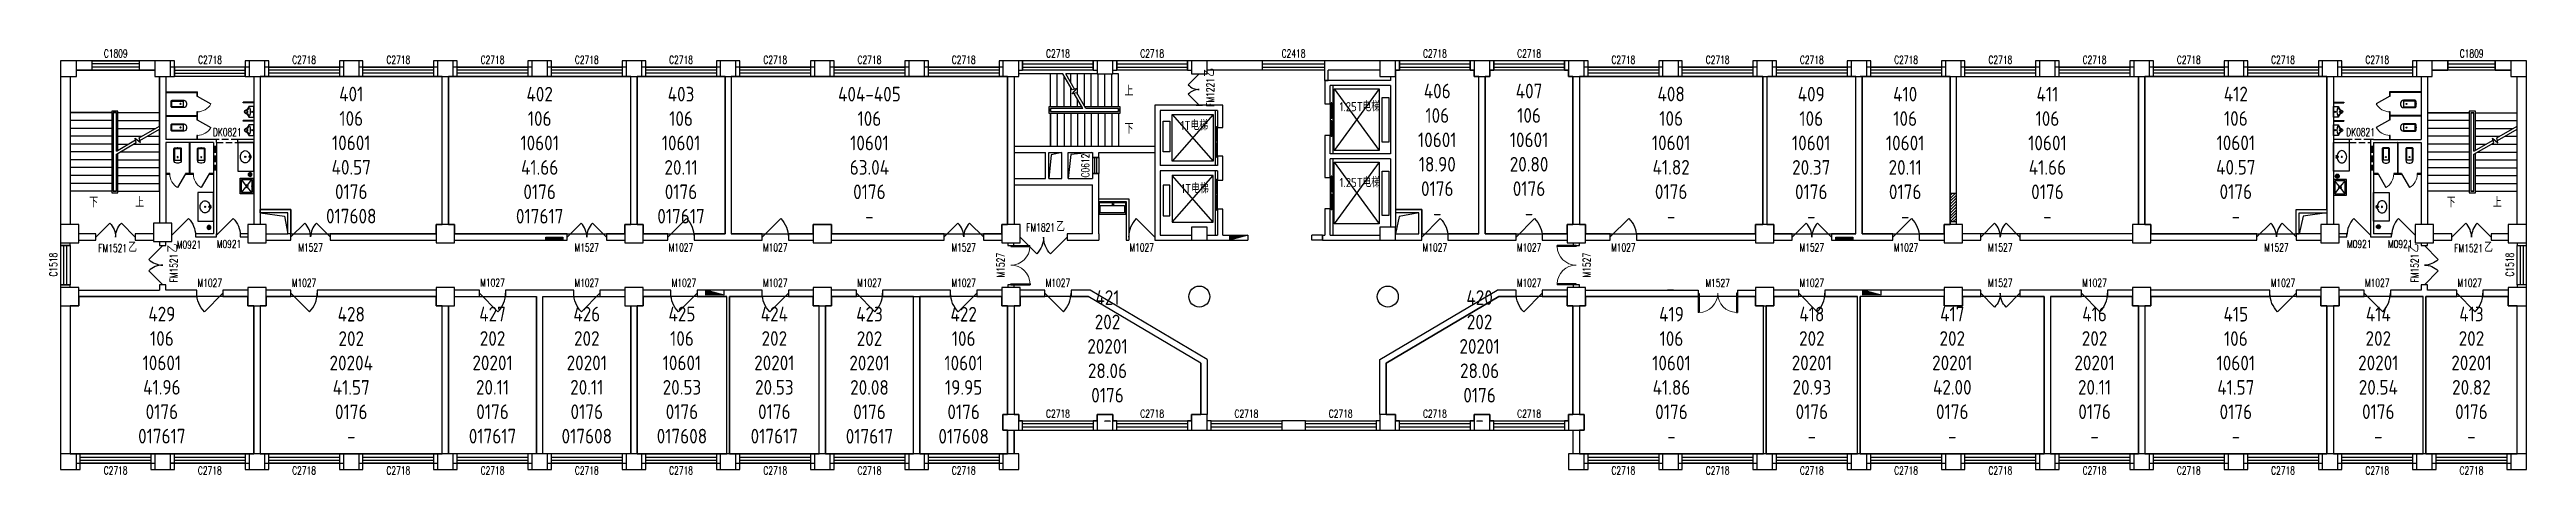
# Model space of a CAD drawing. Extents: x 9002 to 103626, y 147230 to 163438.
import ezdxf

# ---------------------------------------------------------------- set-up
doc = ezdxf.new("R2010")
doc.units = 0
doc.header["$LTSCALE"] = 1000
doc.header["$MEASUREMENT"] = 0
doc.linetypes.add('DASH', pattern=[0.35, 0.25, -0.1])
for name, color, linetype in [('body', 30, 'Continuous'), ('GROS', 6, 'Continuous'), ('RM', 4, 'Continuous'), ('RM$', 5, 'Continuous'), ('RM$TXT', 5, 'Continuous')]:
    doc.layers.add(name, color=color, linetype=linetype)
doc.styles.add('_TCH_DIM', font='SIMPLEX', dxfattribs={"bigfont": 'GBCBIG'})
doc.styles.add('_TCH_WINDOW', font='SIMPLEX', dxfattribs={"bigfont": 'GBCBIG'})
doc.styles.get("Standard").update_dxf_attribs({"font": 'gbenor.shx', "bigfont": 'gbcbig.shx'})

msp = doc.modelspace()

# ---------------------------------------------------------------- texts
at = {"layer": 'body', "color": 7, "style": '_TCH_DIM'}
for s, p in [('上', (50073, 161679)), ('下', (50073, 160239)), ('下', (10516, 157429)), ('上', (12276, 157429)), ('下', (100578, 157426)), ('上', (102339, 157426))]:
    msp.add_text(s, height=338, dxfattribs=at).set_placement(p)
at = {"layer": 'body', "color": 30, "style": '_TCH_WINDOW'}
for p in [(53496, 162395), (13896, 155695), (99506, 155695)]:
    msp.add_text('乙', height=338, rotation=90, dxfattribs=at).set_placement(p)
at = {"layer": 'body', "color": 30, "style": '_TCH_WINDOW', "width": 0.705882}
for s, p in [('FM1221', (53496, 161255)), ('FM1521', (13896, 154555)), ('FM1521', (99506, 154555))]:
    msp.add_text(s, height=297.5, rotation=90, dxfattribs=at).set_placement(p)
at = {"layer": 'body', "color": 30}
for s, height, p in [('1.25T', 350, (58282, 161086)), ('电梯', 337.6, (59157, 161086)), ('1T', 350, (52206, 160365)), ('电梯', 337.6, (52585, 160365)), ('1T', 350, (52231, 157960)), ('电梯', 337.6, (52611, 157960)), ('1.25T', 350, (58282, 158192)), ('电梯', 337.6, (59157, 158192))]:
    msp.add_text(s, height=height, dxfattribs=at).set_placement(p)
at = {"layer": 'body', "color": 30, "style": '_TCH_WINDOW', "width": 0.705882}
for s, p in [('DK0821', (15243, 160140)), ('DK0821', (96738, 160140)), ('FM1821', (46316, 156504)), ('FM1521', (10866, 155714)), ('FM1521', (100866, 155714))]:
    msp.add_text(s, height=297.5, dxfattribs=at).set_placement(p)
at = {"layer": 'body', "color": 30, "style": '_TCH_WINDOW'}
for p in [(47456, 156504), (12006, 155714), (102006, 155714)]:
    msp.add_text('乙', height=338, dxfattribs=at).set_placement(p)
at = {"layer": 'RM$TXT', "char_height": 558.8, "attachment_point": 8}
for s, insert in [('401^M^J106^M^J10601^M^J40.57^M^J0176^M^J017608^M^J', (20528, 156806)), ('402^M^J106^M^J10601^M^J41.66^M^J0176^M^J017617^M^J', (27726, 156801)), ('403^M^J106^M^J10601^M^J20.11^M^J0176^M^J017617^M^J', (33126, 156801)), ('404-405^M^J106^M^J10601^M^J63.04^M^J0176^M^J-^M^J', (40323, 156801)), ('406^M^J106^M^J10601^M^J18.90^M^J0176^M^J-^M^J', (62016, 156921)), ('407^M^J106^M^J10601^M^J20.80^M^J0176^M^J-^M^J', (65523, 156921)), ('408^M^J106^M^J10601^M^J41.82^M^J0176^M^J-^M^J', (70951, 156806)), ('409^M^J106^M^J10601^M^J20.37^M^J0176^M^J-^M^J', (76303, 156801)), ('410^M^J106^M^J10601^M^J20.11^M^J0176^M^J-^M^J', (79891, 156801)), ('411^M^J106^M^J10601^M^J41.66^M^J0176^M^J-^M^J', (85326, 156801)), ('412^M^J106^M^J10601^M^J40.57^M^J0176^M^J-^M^J', (92523, 156806)), ('421^M^J202^M^J20201^M^J28.06^M^J0176^M^J-^M^J', (49418, 149041)), ('420^M^J202^M^J20201^M^J28.06^M^J0176^M^J-^M^J', (63633, 149041)), ('429^M^J106^M^J10601^M^J41.96^M^J0176^M^J017617^M^J', (13293, 148411)), ('428^M^J202^M^J20204^M^J41.57^M^J0176^M^J-^M^J', (20528, 148406)), ('427^M^J202^M^J20201^M^J20.11^M^J0176^M^J017617^M^J', (25926, 148411)), ('426^M^J202^M^J20201^M^J20.11^M^J0176^M^J017608^M^J', (29526, 148411)), ('425^M^J106^M^J10601^M^J20.53^M^J0176^M^J017608^M^J', (33161, 148411)), ('424^M^J202^M^J20201^M^J20.53^M^J0176^M^J017617^M^J', (36691, 148411)), ('423^M^J202^M^J20201^M^J20.08^M^J0176^M^J017617^M^J', (40326, 148406)), ('422^M^J106^M^J10601^M^J19.95^M^J0176^M^J017608^M^J', (43923, 148406)), ('419^M^J106^M^J10601^M^J41.86^M^J0176^M^J-^M^J', (70963, 148406)), ('418^M^J202^M^J20201^M^J20.93^M^J0176^M^J-^M^J', (76326, 148411)), ('417^M^J202^M^J20201^M^J42.00^M^J0176^M^J-^M^J', (81691, 148411)), ('416^M^J202^M^J20201^M^J20.11^M^J0176^M^J-^M^J', (87126, 148411)), ('415^M^J106^M^J10601^M^J41.57^M^J0176^M^J-^M^J', (92523, 148406)), ('414^M^J202^M^J20201^M^J20.54^M^J0176^M^J-^M^J', (97966, 148411)), ('413^M^J202^M^J20201^M^J20.82^M^J0176^M^J-^M^J', (101524, 148411))]:
    msp.add_mtext(s, dxfattribs=dict(at, insert=insert))

# ---------------------------------------------------------------- blocks, each defined once
blk = doc.blocks.new('_FZHK')
blk.add_lwpolyline([(-0.5, -0.5), (0.5, -0.5), (0.5, 0.5), (-0.5, 0.5)], close=True)
blk = doc.blocks.new('_YZHK')
blk.add_circle((0, 0), 0.5)
blk = doc.blocks.new('$DorLib2D$00000114')
at = {"color": 0}
blk.add_line((0.5, 0), (-0.207, 0.707), dxfattribs=at)
blk.add_arc((0.5, 0), 1, 135, 180, dxfattribs=at)
blk = doc.blocks.new('$DorLib2D$00000116')
at = {"color": 0}
for p, q in [((-0.5, 0), (-0.146, 0.354)), ((0.5, 0), (0.146, 0.354))]:
    blk.add_line(p, q, dxfattribs=at)
for centre, start, end in [((-0.5, 0), 0, 45), ((0.5, 0), 135, 180)]:
    blk.add_arc(centre, 0.5, start, end, dxfattribs=at)
blk = doc.blocks.new('$WINLIB2D$00000001')
at = {"color": 0}
for points in [[(-0.5, 0.5), (-0.5, -0.5)], [(-0.5, 0.5), (0.5, 0.5)], [(0.5, -0.5), (0.5, 0.5)], [(0.5, 0.167), (-0.5, 0.167)], [(0.5, -0.167), (-0.5, -0.167)], [(-0.5, -0.5), (0.5, -0.5)]]:
    blk.add_lwpolyline(points, dxfattribs=at)
blk = doc.blocks.new('$lvtry$00000201')
at = {"color": 0}
for p, q in [((140, -470, 0), (-140, -470, 0)), ((100, -30, 0), (-100, -30, 0)), ((110, -470, 0), (110, -40, 0))]:
    blk.add_line(p, q, dxfattribs=at)
at = {"color": 0, "elevation": 0}
blk.add_lwpolyline([(140, -40, 0.414214), (100, 0), (-100, 0, 0.414214), (-140, -40), (-140, -480, 0.414214), (-30, -590), (30, -590, 0.414214), (140, -480)], format="xyb", close=True, dxfattribs=at)
blk.add_lwpolyline([(-110, -40), (-110, -470)], dxfattribs=at)
at = {"color": 0}
blk.add_circle((0, -359, 0), 20, dxfattribs=at)
for centre, start, end in [((-100, -40, 0), 90, 180), ((100, -40, 0), 0, 90)]:
    blk.add_arc(centre, 10, start, end, dxfattribs=at)
for p in [(0, 0, 0), (0, -359, 0)]:
    blk.add_point(p, dxfattribs=at)
blk = doc.blocks.new('$TCHSYS$APDOOR2D')
blk.add_line((0.5, 0), (0, 0.87))
at = {"lineweight": 13}
blk.add_arc((0.5, 0), 1, 120, 180, dxfattribs=at)
blk = doc.blocks.new('$lvtry$00000222')
at = {"color": 0, "elevation": 0}
blk.add_lwpolyline([(-205, -191), (-205, 0), (205, 0), (205, -191, 0.268068), (51, -323, -0.317765), (0, -360, -0.317765), (-51, -323, 0.268068)], format="xyb", close=True, dxfattribs=at)
at = {"color": 0}
for centre in [(0, -60, 0), (0, -242, 0)]:
    blk.add_circle(centre, 20, dxfattribs=at)
for centre, radius, start, end in [((-152, -175, 0), 10, 114.10839, 248.1394), ((5, -526, 0), 395, 66.66751, 114.10839), ((-243, -401, 0), 233, 19.26394, 68.1394), ((0, -316, 0), 24, 199.26394, 269.49984), ((0, -316, 0), 24, 270.50016, 340.73606), ((243, -401, 0), 233, 110.49411, 160.73606), ((158, -173, 0), 10, 290.49411, 66.66751)]:
    blk.add_arc(centre, radius, start, end, dxfattribs=at)
for p in [(0, -60, 0), (0, -242, 0)]:
    blk.add_point(p, dxfattribs=at)
blk = doc.blocks.new('$DorLib2D$00000127')
at = {"color": 0, "linetype": 'Continuous'}
for p, q in [((-0.033, 0.795, -93.75), (-0.533, 0.795, -93.75)), ((-0.533, 0.795, -93.75), (-0.533, 0.69, -93.75)), ((-0.033, 0.795, -93.75), (-0.033, 0.69, -93.75)), ((0.033, 0.795, -93.75), (0.033, 0.69, -93.75)), ((0.533, 0.795, -93.75), (0.033, 0.795, -93.75)), ((0.533, 0.795, -93.75), (0.533, 0.69, -93.75)), ((-0.033, 0.69, -93.75), (-0.533, 0.69, -93.75)), ((0.5, 0.5, -93.75), (-0.5, 0.5, -93.75)), ((0.533, 0.69, -93.75), (0.033, 0.69, -93.75))]:
    blk.add_line(p, q, dxfattribs=at)
blk = doc.blocks.new('$DorLib2D$00000002')
for p, q in [((-0.5, 0), (-0.5, 0.4875)), ((-0.475, 0.4875), (-0.5, 0.4875)), ((-0.475, 0), (-0.475, 0.4875)), ((0.475, 0), (0.475, 0.4875)), ((0.475, 0.4875), (0.5, 0.4875)), ((0.5, 0), (0.5, 0.4875)), ((-0.5, 0), (-0.475, 0)), ((0.5, 0), (0.475, 0))]:
    blk.add_line(p, q)
at = {"lineweight": 13}
for centre, start, end in [((-0.4875, 0), 0, 88.530716), ((0.4875, 0), 91.469284, 180)]:
    blk.add_arc(centre, 0.4875, start, end, dxfattribs=at)
blk = doc.blocks.new('$lvtry$00000191')
at = {"color": 0}
for p, q in [((-250, -50, 0), (-39, -219, 0)), ((-250, -450, 0), (-39, -281, 0)), ((39, -219, 0), (250, -50, 0)), ((39, -281, 0), (250, -450, 0))]:
    blk.add_line(p, q, dxfattribs=at)
at = {"color": 0, "elevation": 0}
for points in [[(300, -500), (300, 0), (-300, 0), (-300, -500)], [(250, -450), (250, -50), (-250, -50), (-250, -450)]]:
    blk.add_lwpolyline(points, close=True, dxfattribs=at)
at = {"color": 0}
blk.add_circle((0, -250, 0), 50, dxfattribs=at)
for p in [(0, -50, 0), (0, -250, 0)]:
    blk.add_point(p, dxfattribs=at)
blk = doc.blocks.new('$lvtry$00000171')
for p, q in [((-74, 11), (-11, 74)), ((-70, -27), (27, 70)), ((-53, -53), (53, 53)), ((-27, -70), (70, 27)), ((11, -74), (74, -11))]:
    blk.add_line(p, q)
blk.add_circle((0, 0), 75)
blk.add_point((0, 0))
blk = doc.blocks.new('$lvtry$00000194')
at = {"color": 0}
for p, q in [((-17, -27), (-17, -17)), ((17, -27), (17, -17))]:
    blk.add_line(p, q, dxfattribs=at)
blk.add_lwpolyline([(14, -39, -0.067374), (92, -53, -0.088152), (166, -93, -0.105269), (218, -155, -0.121685), (235, -224, -0.121685), (218, -292, -0.105269), (166, -355, -0.088152), (92, -394, -0.078966), (0, -409, -0.078966), (-92, -394, -0.088152), (-166, -355, -0.105269), (-218, -292, -0.121685), (-235, -224, -0.121685), (-218, -155, -0.105269), (-166, -93, -0.088152), (-92, -53, -0.059935), (-23, -40, -0.059935)], format="xyb", dxfattribs=at)
for centre, radius in [((0, -221), 20), ((0, -27), 16.7), ((0, -221), 15)]:
    blk.add_circle(centre, radius, dxfattribs=at)
for centre, radius, start, end in [((0, -17), 16.7, 0, 180), ((-40, -17), 10.1, 106.60956, 258.16482), ((-64, 250), 259, 274.70692, 282.37316), ((-75, -197), 173, 71.36005, 79.18732), ((-29, -63), 6.77, 155.34398, 308.32242), ((-171, 35), 166, 324.84107, 338.13372), ((-171, 35), 170, 324.84107, 331.35233), ((-29, -63), 3.37, 155.34398, 308.32242), ((100, -178), 170, 132.31406, 138.82532), ((100, -178), 166, 125.53268, 138.82532), ((-12, -42), 10.6, 201.89238, 261.77402), ((-381, -99), 372, 2.39824, 6.76269), ((0, -80), 9.9, 201.78369, 338.21631), ((64, 250), 259, 257.62684, 265.29308), ((381, -99), 372, 170.10083, 177.60176), ((75, -197), 173, 100.81268, 110.41907), ((40, -17), 10.1, 281.83518, 73.39044)]:
    blk.add_arc(centre, radius, start, end, dxfattribs=at)
for p in [(0, -27), (0, -221)]:
    blk.add_point(p, dxfattribs=at)

# ---------------------------------------------------------------- hatches: boundary and pattern name
at = {"layer": 'body'}
h = msp.add_hatch(dxfattribs=at)
h.set_pattern_fill('ANSI31', color=30, scale=50, style=0)
h.set_pattern_definition([(45, (81605.64, 156864.15), (-56.1266, 56.1266), [])])
h.paths.add_polyline_path([(81846, 157964), (81726, 157964), (81726, 156864), (81846, 156864)])
h.paths.add_polyline_path([(81726, 157964), (81606, 157964), (81606, 156864), (81726, 156864)])
for points in [[(28616, 156284), (27966, 156284), (27966, 156164), (28616, 156164)], [(54776, 156364), (54076, 156364), (54076, 156164)], [(77886, 156284), (77236, 156284), (77236, 156164), (77886, 156164)], [(34776, 154064), (34076, 154064), (34076, 154264)], [(78976, 154064), (78276, 154064), (78276, 154264)]]:
    msp.add_hatch(color=30, dxfattribs=at).paths.add_polyline_path(points)

# ---------------------------------------------------------------- linework, layer by layer
at = {"layer": 'body', "color": 30}
for p, q in [((10626, 163014), (10026, 163014)), ((10626, 162654), (10626, 163014)), ((13026, 163014), (12426, 163014)), ((12426, 163014), (12426, 162654)), ((13776, 163014), (13626, 163014)), ((13776, 162774), (13626, 162774)), ((13776, 162774), (13776, 163014)), ((13776, 162414), (13776, 162774)), ((16626, 163014), (16476, 163014)), ((16476, 163014), (16476, 162774)), ((16626, 162774), (16476, 162774)), ((16476, 162774), (16476, 162414)), ((17376, 163014), (17226, 163014)), ((17376, 162774), (17226, 162774)), ((17376, 162774), (17376, 163014)), ((17376, 162414), (17376, 162774)), ((20226, 163014), (20076, 163014)), ((20076, 163014), (20076, 162774)), ((20226, 162774), (20076, 162774)), ((20076, 162774), (20076, 162414)), ((20976, 163014), (20826, 163014)), ((20976, 162774), (20826, 162774)), ((20976, 162774), (20976, 163014)), ((20976, 162414), (20976, 162774)), ((23826, 163014), (23676, 163014)), ((23676, 163014), (23676, 162774)), ((23826, 162774), (23676, 162774)), ((23676, 162774), (23676, 162414)), ((24576, 163014), (24426, 163014)), ((24576, 162774), (24426, 162774)), ((24576, 162774), (24576, 163014)), ((24576, 162414), (24576, 162774)), ((27426, 163014), (27276, 163014)), ((27276, 163014), (27276, 162774)), ((27426, 162774), (27276, 162774)), ((27276, 162774), (27276, 162414)), ((28176, 163014), (28026, 163014)), ((28176, 162774), (28026, 162774)), ((28176, 162774), (28176, 163014)), ((28176, 162414), (28176, 162774)), ((31026, 163014), (30876, 163014)), ((30876, 163014), (30876, 162774)), ((31026, 162774), (30876, 162774)), ((30876, 162774), (30876, 162414)), ((31776, 163014), (31626, 163014)), ((31776, 162774), (31626, 162774)), ((31776, 162774), (31776, 163014)), ((31776, 162414), (31776, 162774)), ((34626, 163014), (34476, 163014)), ((34476, 163014), (34476, 162774)), ((34626, 162774), (34476, 162774)), ((34476, 162774), (34476, 162414)), ((35376, 163014), (35226, 163014)), ((35376, 162774), (35226, 162774)), ((35376, 162774), (35376, 163014)), ((35376, 162414), (35376, 162774)), ((38226, 163014), (38076, 163014)), ((38076, 163014), (38076, 162774)), ((38226, 162774), (38076, 162774)), ((38076, 162774), (38076, 162414)), ((38976, 163014), (38826, 163014)), ((38976, 162774), (38826, 162774)), ((38976, 162774), (38976, 163014)), ((38976, 162414), (38976, 162774)), ((41826, 163014), (41676, 163014)), ((41676, 163014), (41676, 162774)), ((41676, 162774), (41676, 162414)), ((42576, 163014), (42426, 163014)), ((42576, 162774), (42576, 163014)), ((42576, 162414), (42576, 162774)), ((45426, 163014), (45276, 163014)), ((45276, 163014), (45276, 162774)), ((45426, 162774), (45276, 162774)), ((45276, 162774), (45276, 162414)), ((46176, 163014), (46026, 163014)), ((46176, 162654), (46176, 163014)), ((49026, 163014), (48876, 163014)), ((48876, 163014), (48876, 162654)), ((49776, 163014), (49626, 163014)), ((49776, 162654), (49776, 163014)), ((52626, 163014), (52476, 163014)), ((52476, 163014), (52476, 162654)), ((57711, 163014), (53226, 163014)), ((59826, 163014), (57711, 163014)), ((60576, 163014), (60426, 163014)), ((60576, 162654), (60576, 163014)), ((63426, 163014), (63276, 163014)), ((63276, 163014), (63276, 162654)), ((64176, 163014), (64026, 163014)), ((64176, 162654), (64176, 163014)), ((67026, 163014), (66876, 163014)), ((66876, 163014), (66876, 162654)), ((67776, 163014), (67626, 163014)), ((67776, 162774), (67626, 162774)), ((67776, 162774), (67776, 163014)), ((67776, 162414), (67776, 162774)), ((70626, 163014), (70476, 163014)), ((70476, 163014), (70476, 162774)), ((70476, 162774), (70476, 162414)), ((71376, 163014), (71226, 163014)), ((71376, 162774), (71376, 163014)), ((71376, 162414), (71376, 162774)), ((74226, 163014), (74076, 163014)), ((74076, 163014), (74076, 162774)), ((74226, 162774), (74076, 162774)), ((74076, 162774), (74076, 162414)), ((74976, 163014), (74826, 163014)), ((74976, 162774), (74826, 162774)), ((74976, 162774), (74976, 163014)), ((74976, 162414), (74976, 162774)), ((77826, 163014), (77676, 163014)), ((77676, 163014), (77676, 162774)), ((77826, 162774), (77676, 162774)), ((77676, 162774), (77676, 162414)), ((78576, 163014), (78426, 163014)), ((78576, 162774), (78426, 162774)), ((78576, 162774), (78576, 163014)), ((78576, 162414), (78576, 162774)), ((81426, 163014), (81276, 163014)), ((81276, 163014), (81276, 162774)), ((81426, 162774), (81276, 162774)), ((81276, 162774), (81276, 162414)), ((82176, 163014), (82026, 163014)), ((82176, 162774), (82026, 162774)), ((82176, 162774), (82176, 163014)), ((82176, 162414), (82176, 162774)), ((85026, 163014), (84876, 163014)), ((84876, 163014), (84876, 162774)), ((85026, 162774), (84876, 162774)), ((84876, 162774), (84876, 162414)), ((85776, 163014), (85626, 163014)), ((85776, 162774), (85626, 162774)), ((85776, 162774), (85776, 163014)), ((85776, 162414), (85776, 162774)), ((88626, 163014), (88476, 163014)), ((88476, 163014), (88476, 162774)), ((88626, 162774), (88476, 162774)), ((88476, 162774), (88476, 162414)), ((89376, 163014), (89226, 163014)), ((89376, 162774), (89226, 162774)), ((89376, 162774), (89376, 163014)), ((89376, 162414), (89376, 162774)), ((92226, 163014), (92076, 163014)), ((92076, 163014), (92076, 162774)), ((92226, 162774), (92076, 162774)), ((92076, 162774), (92076, 162414)), ((92976, 163014), (92826, 163014)), ((92976, 162774), (92826, 162774)), ((92976, 162774), (92976, 163014)), ((92976, 162414), (92976, 162774)), ((95826, 163014), (95676, 163014)), ((95676, 163014), (95676, 162774)), ((95826, 162774), (95676, 162774)), ((95676, 162774), (95676, 162414)), ((96576, 163014), (96426, 163014)), ((96576, 162774), (96426, 162774)), ((96576, 162774), (96576, 163014)), ((96576, 162414), (96576, 162774)), ((99426, 163014), (99276, 163014)), ((99276, 163014), (99276, 162774)), ((99426, 162774), (99276, 162774)), ((99276, 162774), (99276, 162414)), ((100626, 163014), (100026, 163014)), ((100626, 162654), (100626, 163014)), ((103026, 163014), (102426, 163014)), ((102426, 163014), (102426, 162654)), ((9426, 162414), (9426, 156764)), ((9786, 162414), (9786, 156764)), ((9786, 162414), (9786, 161034)), ((10026, 162654), (10626, 162654)), ((13026, 162654), (10026, 162654)), ((12426, 162654), (13026, 162654)), ((13206, 161034), (13206, 162414)), ((13206, 162414), (13206, 160014)), ((13446, 162414), (13446, 160014)), ((13446, 161827), (14658, 161827)), ((13446, 161827), (13446, 161802)), ((13626, 162414), (13776, 162414)), ((14658, 161664), (14658, 161827)), ((16476, 162414), (16626, 162414)), ((16801, 162414), (16801, 160014)), ((17051, 162414), (17051, 160014)), ((17226, 162414), (17376, 162414)), ((20076, 162414), (20226, 162414)), ((20826, 162414), (20976, 162414)), ((23676, 162414), (23826, 162414)), ((24006, 156764), (24006, 162414)), ((24246, 156764), (24246, 162414)), ((24426, 162414), (24576, 162414)), ((27276, 162414), (27426, 162414)), ((28026, 162414), (28176, 162414)), ((30876, 162414), (31026, 162414)), ((31206, 156764), (31206, 162414)), ((31446, 156764), (31446, 162414)), ((31626, 162414), (31776, 162414)), ((34476, 162414), (34626, 162414)), ((34806, 162414), (34806, 156404)), ((35046, 162414), (35046, 156404)), ((35226, 162414), (35376, 162414)), ((38076, 162414), (38226, 162414)), ((38826, 162414), (38976, 162414)), ((41676, 162414), (41826, 162414)), ((42426, 162414), (42576, 162414)), ((45276, 162414), (45426, 162414)), ((45601, 162414), (45601, 159754)), ((45851, 162414), (45851, 159754)), ((45851, 162414), (45851, 159754)), ((46026, 162654), (46176, 162654)), ((47238, 162514), (46026, 162514)), ((47709, 162514), (47238, 162514)), ((47238, 161254), (47238, 162514)), ((47238, 161254), (47238, 162514)), ((47498, 161254), (47498, 162514)), ((48063, 161901), (47709, 162514)), ((47758, 161254), (47758, 162430)), ((49026, 162514), (47825, 162514)), ((48163, 161928), (47825, 162514)), ((48018, 162179), (48018, 162514)), ((48018, 161254), (48018, 161979)), ((48244, 161950), (48063, 161901)), ((48071, 161744), (48244, 161950)), ((48278, 161729), (48278, 162514)), ((48538, 161279), (48538, 162514)), ((48798, 161254), (48798, 162514)), ((48876, 162654), (49026, 162654)), ((49058, 161254), (49058, 162514)), ((49318, 161254), (49318, 162514)), ((49578, 161254), (49578, 162514)), ((49626, 162654), (49776, 162654)), ((49838, 162514), (49626, 162514)), ((49838, 161254), (49838, 162514)), ((52476, 162654), (52626, 162654)), ((57726, 162654), (53226, 162654)), ((57726, 162264), (57726, 162654)), ((57726, 162264), (57726, 161364)), ((60226, 162264), (57726, 162264)), ((57726, 162264), (57846, 162264)), ((59826, 162654), (57846, 162654)), ((57846, 162264), (57846, 162654)), ((57926, 161364), (57926, 162064)), ((60226, 162064), (57926, 162064)), ((58028, 162064), (58028, 159464)), ((59801, 161939), (58082, 159589)), ((58082, 161939), (59801, 159589)), ((60226, 162414), (60226, 162264)), ((60226, 162064), (60226, 159464)), ((60426, 162654), (60576, 162654)), ((60426, 162414), (60426, 162064)), ((60426, 162064), (60426, 159264)), ((63276, 162654), (63426, 162654)), ((63606, 156404), (63606, 162414)), ((63846, 156404), (63846, 162414)), ((64026, 162654), (64176, 162654)), ((66876, 162654), (67026, 162654)), ((67201, 162414), (67201, 156764)), ((67451, 162414), (67451, 156764)), ((67626, 162414), (67776, 162414)), ((70476, 162414), (70626, 162414)), ((71226, 162414), (71376, 162414)), ((74076, 162414), (74226, 162414)), ((74451, 162414), (74451, 156764)), ((74601, 162414), (74601, 156764)), ((74826, 162414), (74976, 162414)), ((77676, 162414), (77826, 162414)), ((78006, 156404), (78006, 162414)), ((78246, 156404), (78246, 162414)), ((78426, 162414), (78576, 162414)), ((81276, 162414), (81426, 162414)), ((81606, 162414), (81606, 157964)), ((81846, 157964), (81846, 162414)), ((82026, 162414), (82176, 162414)), ((84876, 162414), (85026, 162414)), ((85626, 162414), (85776, 162414)), ((88476, 162414), (88626, 162414)), ((88806, 156764), (88806, 162414)), ((89046, 156764), (89046, 162414)), ((89226, 162414), (89376, 162414)), ((92076, 162414), (92226, 162414)), ((92826, 162414), (92976, 162414)), ((95676, 162414), (95826, 162414)), ((96001, 162414), (96001, 160014)), ((96251, 162414), (96251, 160014)), ((96426, 162414), (96576, 162414)), ((99606, 161827), (98393, 161827)), ((98393, 161827), (98393, 161664)), ((99276, 162414), (99426, 162414)), ((99606, 162414), (99606, 160014)), ((99606, 161802), (99606, 161827)), ((99846, 162414), (99846, 160014)), ((99848, 162414), (99848, 161031)), ((100026, 162654), (100626, 162654)), ((103026, 162651), (100026, 162651)), ((102426, 162654), (103026, 162654)), ((103266, 156764), (103266, 162414)), ((103268, 161031), (103268, 162414)), ((103626, 156764), (103626, 162414)), ((9786, 161034), (9786, 158034)), ((11376, 161034), (9786, 161034)), ((9786, 161034), (11376, 161034)), ((11616, 161094), (11376, 161094)), ((11376, 161094), (11376, 157974)), ((11436, 161034), (11436, 158034)), ((11556, 161034), (11436, 161034)), ((11436, 161034), (11436, 158034)), ((11436, 161034), (11556, 161034)), ((11556, 159566), (11556, 161034)), ((11556, 159566), (11556, 161034)), ((11616, 159600), (11616, 161094)), ((11616, 161034), (13206, 161034)), ((11616, 161034), (13206, 161034)), ((13206, 160518), (13206, 161034)), ((13446, 161802), (14633, 161802)), ((13446, 160927), (14633, 160927)), ((13446, 160927), (13446, 160902)), ((13446, 160902), (14633, 160902)), ((14633, 161802), (14633, 161664)), ((14633, 161664), (14658, 161664)), ((14658, 161064), (14633, 161064)), ((14633, 161064), (14633, 160927)), ((14633, 160902), (14633, 160764)), ((14658, 160914), (14658, 161064)), ((14658, 160764), (14658, 160914)), ((16801, 161427), (16401, 161427)), ((16401, 161402), (16401, 161427)), ((16801, 161402), (16401, 161402)), ((16801, 161402), (16801, 161427)), ((48437, 161254), (47178, 161254)), ((47178, 161254), (47178, 161014)), ((47178, 161014), (49898, 161014)), ((48471, 161194), (47238, 161194)), ((48471, 161194), (47238, 161194)), ((47238, 161194), (47238, 161074)), ((47238, 161074), (47238, 161194)), ((47238, 161074), (49838, 161074)), ((47238, 161074), (49838, 161074)), ((47238, 161014), (47238, 159754)), ((47238, 159754), (47238, 161014)), ((47498, 161014), (47498, 159754)), ((47758, 161014), (47758, 159754)), ((48018, 161014), (48018, 159754)), ((48243, 161790), (48071, 161744)), ((48471, 161194), (48143, 161763)), ((48587, 161194), (48243, 161790)), ((48278, 161254), (48278, 161529)), ((48278, 161014), (48278, 159754)), ((48538, 161014), (48538, 159754)), ((49898, 161254), (48552, 161254)), ((49838, 161194), (48587, 161194)), ((49838, 161194), (48587, 161194)), ((48798, 161014), (48798, 159754)), ((49058, 161014), (49058, 159754)), ((49318, 161014), (49318, 159754)), ((49578, 161014), (49578, 159754)), ((49838, 161074), (49838, 161194)), ((49838, 161194), (49838, 161074)), ((49838, 161014), (49838, 159754)), ((49898, 161014), (49898, 161254)), ((53826, 161313), (51226, 161313)), ((51226, 161313), (51226, 159754)), ((53626, 161113), (51426, 161113)), ((51426, 161113), (51426, 159754)), ((53454, 160964), (51886, 159178)), ((51886, 160964), (53454, 159178)), ((53046, 161314), (52806, 161314)), ((52806, 161314), (52806, 161313)), ((52806, 161313), (53046, 161313)), ((53046, 161313), (53046, 161314)), ((53534, 161113), (53534, 159014)), ((53626, 161113), (53626, 160472)), ((53826, 160472), (53826, 161313)), ((57726, 161364), (57926, 161364)), ((96251, 161427), (96651, 161427)), ((96251, 161427), (96251, 161402)), ((96251, 161402), (96651, 161402)), ((96651, 161427), (96651, 161402)), ((98393, 161664), (98418, 161664)), ((98418, 161064), (98393, 161064)), ((98393, 161064), (98393, 160914)), ((98393, 160914), (98393, 160764)), ((99606, 161802), (98418, 161802)), ((98418, 161664), (98418, 161802)), ((98418, 160927), (98418, 161064)), ((99606, 160927), (98418, 160927)), ((99606, 160902), (98418, 160902)), ((98418, 160764), (98418, 160902)), ((99606, 160902), (99606, 160927)), ((99848, 161031), (99848, 158031)), ((101438, 161031), (99848, 161031)), ((99848, 161031), (101438, 161031)), ((101678, 161091), (101438, 161091)), ((101438, 161091), (101438, 157971)), ((101498, 161031), (101498, 158031)), ((101618, 161031), (101498, 161031)), ((101498, 161031), (101498, 158031)), ((101498, 161031), (101618, 161031)), ((101618, 159562), (101618, 161031)), ((101618, 159562), (101618, 161031)), ((101678, 159597), (101678, 161091)), ((101678, 161031), (103268, 161031)), ((101678, 161031), (103268, 161031)), ((103268, 160515), (103268, 161031)), ((11376, 160734), (9786, 160734)), ((11376, 160434), (9786, 160434)), ((11376, 160134), (9786, 160134)), ((11556, 159566), (12289, 159989)), ((11616, 160734), (13206, 160734)), ((11616, 160434), (13060, 160434)), ((11616, 160134), (12540, 160134)), ((12316, 159889), (12270, 160062)), ((12270, 160062), (12476, 159889)), ((12428, 160069), (13206, 160518)), ((12476, 159889), (12428, 160069)), ((12455, 159969), (13206, 160403)), ((12740, 160134), (13206, 160134)), ((13206, 158034), (13206, 160403)), ((13206, 160014), (13206, 156814)), ((14646, 160014), (13446, 160014)), ((14633, 160764), (14658, 160764)), ((14658, 160164), (14633, 160164)), ((14633, 160164), (14633, 160014)), ((15265, 160014), (14646, 160014)), ((14658, 160014), (14658, 160164)), ((15385, 160014), (15265, 160014)), ((15385, 159894), (15385, 160014)), ((16801, 160014), (16185, 160014)), ((16185, 160014), (16185, 159894)), ((16801, 160727), (16401, 160727)), ((16401, 160702), (16401, 160727)), ((16801, 160702), (16401, 160702)), ((16801, 160702), (16801, 160727)), ((16801, 160014), (16801, 156764)), ((17051, 160014), (17051, 156764)), ((53626, 160472), (53826, 160472)), ((57926, 160164), (57726, 160164)), ((57726, 160164), (57726, 159264)), ((57926, 159464), (57926, 160164)), ((96001, 160014), (96001, 157334)), ((96251, 160727), (96651, 160727)), ((96251, 160727), (96251, 160702)), ((96251, 160702), (96651, 160702)), ((96251, 160014), (96251, 157334)), ((96866, 160014), (96251, 160014)), ((96651, 160727), (96651, 160702)), ((96866, 159894), (96866, 160014)), ((97786, 160014), (97666, 160014)), ((97666, 160014), (97666, 159894)), ((97786, 160014), (98406, 160014)), ((98393, 160764), (98418, 160764)), ((98418, 160164), (98393, 160164)), ((98393, 160164), (98393, 160014)), ((98406, 160014), (99606, 160014)), ((98418, 160014), (98418, 160164)), ((99846, 160014), (99846, 156764)), ((101438, 160731), (99848, 160731)), ((101438, 160431), (99848, 160431)), ((101438, 160131), (99848, 160131)), ((101618, 159562), (102352, 159986)), ((101678, 160731), (103268, 160731)), ((101678, 160431), (103122, 160431)), ((101678, 160131), (102603, 160131)), ((102378, 159886), (102332, 160058)), ((102332, 160058), (102538, 159885)), ((102490, 160066), (103268, 160515)), ((102538, 159885), (102490, 160066)), ((102517, 159966), (103268, 160399)), ((102803, 160131), (103268, 160131)), ((103268, 158031), (103268, 160399)), ((11376, 159834), (9786, 159834)), ((11376, 159534), (9786, 159534)), ((11376, 159234), (9786, 159234)), ((11556, 159450), (12316, 159889)), ((11556, 158034), (11556, 159450)), ((11556, 158034), (11556, 159450)), ((11616, 159834), (12021, 159834)), ((11616, 157974), (11616, 159485)), ((11616, 159234), (13206, 159234)), ((11701, 159534), (13206, 159534)), ((12221, 159834), (13206, 159834)), ((13446, 159894), (13446, 156814)), ((14646, 159894), (13446, 159894)), ((14333, 159894), (14333, 158707)), ((14358, 159894), (14333, 159894)), ((14358, 159894), (14358, 158707)), ((15265, 159894), (14646, 159894)), ((15265, 159894), (15265, 158694)), ((15385, 159894), (15385, 158694)), ((16185, 159894), (16801, 159894)), ((45601, 159754), (45601, 156764)), ((45851, 159754), (47051, 159754)), ((45851, 159754), (47238, 159754)), ((45851, 159754), (45851, 156764)), ((45851, 159514), (47051, 159514)), ((47051, 159754), (47671, 159754)), ((47051, 158514), (47051, 159514)), ((47171, 158514), (47171, 159514)), ((47171, 159514), (47671, 159514)), ((47238, 159754), (49838, 159754)), ((47671, 159754), (48851, 159754)), ((47671, 158514), (47671, 159514)), ((47911, 159514), (48851, 159514)), ((47911, 158514), (47911, 159514)), ((48851, 159754), (51226, 159754)), ((48851, 159514), (48851, 159315)), ((48851, 159315), (49091, 159315)), ((49091, 159514), (51226, 159514)), ((49091, 159315), (49091, 159514)), ((51226, 159754), (51226, 158814)), ((51426, 159754), (51426, 159014)), ((53626, 159014), (51426, 159014)), ((53826, 159372), (53626, 159372)), ((53626, 159372), (53626, 159014)), ((53826, 158814), (53826, 159372)), ((57726, 159264), (57726, 158564)), ((60226, 159464), (57926, 159464)), ((57926, 158564), (57926, 159264)), ((60226, 159264), (57926, 159264)), ((58028, 159264), (58028, 156364)), ((59801, 159139), (58082, 156789)), ((58082, 159139), (59801, 156789)), ((60226, 159264), (60226, 157214)), ((60426, 159264), (60426, 157214)), ((96251, 159894), (96866, 159894)), ((97666, 159894), (97666, 158694)), ((97786, 159894), (97786, 158694)), ((97786, 159894), (98406, 159894)), ((98406, 159894), (99606, 159894)), ((98693, 159894), (98693, 158707)), ((98718, 159894), (98693, 159894)), ((98718, 159894), (98718, 158707)), ((99606, 159894), (99606, 156764)), ((101438, 159831), (99848, 159831)), ((101438, 159531), (99848, 159531)), ((101438, 159231), (99848, 159231)), ((101618, 159447), (102378, 159886)), ((101618, 158031), (101618, 159447)), ((101618, 158031), (101618, 159447)), ((101678, 159831), (102083, 159831)), ((101678, 157971), (101678, 159481)), ((101678, 159231), (103268, 159231)), ((101763, 159531), (103268, 159531)), ((102283, 159831), (103268, 159831)), ((11376, 158934), (9786, 158934)), ((11376, 158634), (9786, 158634)), ((11376, 158334), (9786, 158334)), ((11376, 158034), (9786, 158034)), ((11436, 158034), (11556, 158034)), ((11556, 158034), (11436, 158034)), ((11616, 158934), (13206, 158934)), ((11616, 158634), (13206, 158634)), ((11616, 158334), (13206, 158334)), ((11616, 158034), (13206, 158034)), ((13596, 158707), (13446, 158707)), ((13446, 158707), (13446, 158682)), ((13446, 158682), (13596, 158682)), ((13596, 158682), (13596, 158707)), ((14333, 158707), (14196, 158707)), ((14196, 158707), (14196, 158682)), ((14196, 158682), (14346, 158682)), ((14346, 158682), (14496, 158682)), ((14496, 158707), (14358, 158707)), ((14496, 158682), (14496, 158707)), ((15265, 158707), (15096, 158707)), ((15096, 158707), (15096, 158682)), ((15096, 158682), (15265, 158682)), ((15265, 158694), (15265, 156414)), ((15385, 158694), (15385, 156414)), ((45851, 158514), (47051, 158514)), ((45851, 158514), (45851, 158274)), ((45851, 158274), (47051, 158274)), ((47051, 158274), (47671, 158274)), ((47171, 158514), (47671, 158514)), ((47671, 158274), (48851, 158274)), ((47911, 158514), (48851, 158514)), ((49091, 158715), (48851, 158715)), ((48851, 158715), (48851, 158514)), ((48851, 156404), (48851, 158274)), ((49091, 158514), (49091, 158715)), ((49091, 156404), (49091, 158514)), ((51226, 158814), (51226, 156164)), ((51426, 158814), (51426, 156364)), ((53626, 158814), (51426, 158814)), ((53454, 156848), (51886, 158635)), ((51886, 156848), (53454, 158635)), ((53534, 158814), (53534, 156364)), ((53626, 158814), (53626, 158454)), ((53626, 158454), (53826, 158454)), ((53826, 158454), (53826, 158814)), ((57726, 158564), (57926, 158564)), ((97666, 158694), (97666, 156414)), ((97956, 158707), (97786, 158707)), ((97786, 158694), (97786, 156414)), ((97786, 158682), (97956, 158682)), ((97956, 158682), (97956, 158707)), ((98693, 158707), (98556, 158707)), ((98556, 158707), (98556, 158682)), ((98556, 158682), (98706, 158682)), ((98706, 158682), (98856, 158682)), ((98856, 158707), (98718, 158707)), ((98856, 158682), (98856, 158707)), ((99606, 158707), (99456, 158707)), ((99456, 158707), (99456, 158682)), ((99456, 158682), (99606, 158682)), ((99606, 158682), (99606, 158707)), ((101438, 158931), (99848, 158931)), ((101438, 158631), (99848, 158631)), ((101438, 158331), (99848, 158331)), ((101438, 158031), (99848, 158031)), ((101498, 158031), (101618, 158031)), ((101618, 158031), (101498, 158031)), ((101678, 158931), (103268, 158931)), ((101678, 158631), (103268, 158631)), ((101678, 158331), (103268, 158331)), ((101678, 158031), (103268, 158031)), ((11376, 157974), (11616, 157974)), ((18226, 157334), (17051, 157334)), ((17051, 157214), (17051, 157334)), ((18106, 157214), (17051, 157214)), ((18106, 156414), (18106, 157214)), ((18226, 156414), (18226, 157334)), ((49091, 157739), (50230, 157739)), ((49091, 157639), (50130, 157639)), ((50130, 157639), (50130, 156164)), ((50230, 157739), (50230, 156164)), ((53826, 157354), (53626, 157354)), ((53626, 157354), (53626, 156364)), ((53826, 156364), (53826, 157354)), ((57926, 157364), (57726, 157364)), ((57726, 157364), (57726, 156364)), ((57926, 156364), (57926, 157364)), ((60226, 157214), (60226, 156664)), ((61426, 157334), (60426, 157334)), ((60426, 157214), (60426, 156664)), ((61306, 157214), (60426, 157214)), ((61306, 156404), (61306, 157214)), ((61426, 156404), (61426, 157334)), ((81606, 157964), (81846, 157964)), ((81606, 157964), (81606, 156864)), ((81846, 156864), (81846, 157964)), ((94826, 156414), (94826, 157334)), ((94826, 157334), (96001, 157334)), ((94946, 156414), (94946, 157214)), ((94946, 157214), (96001, 157214)), ((96001, 157334), (96001, 156764)), ((96251, 157334), (96251, 156764)), ((101438, 157971), (101678, 157971)), ((10776, 156404), (10126, 156404)), ((10126, 156164), (10776, 156164)), ((10776, 156164), (10776, 156404)), ((12976, 156404), (12276, 156404)), ((12276, 156404), (12276, 156164)), ((12276, 156164), (12976, 156164)), ((15265, 156414), (14576, 156414)), ((14576, 156414), (14576, 156294)), ((14576, 156294), (15265, 156294)), ((15265, 156294), (15385, 156294)), ((15385, 156294), (15385, 156414)), ((16576, 156414), (16285, 156414)), ((16285, 156414), (16285, 156294)), ((16285, 156294), (16576, 156294)), ((17276, 156414), (18106, 156414)), ((17276, 156164), (18106, 156164)), ((18226, 156414), (18106, 156414)), ((18106, 156164), (18226, 156164)), ((18226, 156164), (18226, 156414)), ((23776, 156414), (19726, 156414)), ((19726, 156414), (19726, 156164)), ((19726, 156164), (23776, 156164)), ((28776, 156404), (24476, 156404)), ((24476, 156164), (28776, 156164)), ((28776, 156164), (28776, 156404)), ((30976, 156404), (30276, 156404)), ((30276, 156404), (30276, 156164)), ((30276, 156164), (30976, 156164)), ((32626, 156404), (31676, 156404)), ((31676, 156164), (32626, 156164)), ((32626, 156164), (32626, 156404)), ((34806, 156404), (33626, 156404)), ((33626, 156404), (33626, 156164)), ((33626, 156164), (34926, 156164)), ((34926, 156164), (36226, 156164)), ((36226, 156404), (35046, 156404)), ((36226, 156164), (36226, 156404)), ((38176, 156404), (37226, 156404)), ((37226, 156404), (37226, 156164)), ((37226, 156164), (38176, 156164)), ((43176, 156414), (38876, 156414)), ((38876, 156164), (43176, 156164)), ((43176, 156164), (43176, 156414)), ((45376, 156414), (44676, 156414)), ((44676, 156414), (44676, 156164)), ((44676, 156164), (45376, 156164)), ((48851, 156404), (47876, 156404)), ((47876, 156404), (47876, 156164)), ((47876, 156164), (48851, 156164)), ((48851, 156164), (49091, 156164)), ((49091, 156404), (49091, 156164)), ((49091, 156404), (49091, 156404)), ((49091, 156404), (49091, 156164)), ((50130, 156164), (50230, 156164)), ((51226, 156164), (52626, 156164)), ((51426, 156364), (52626, 156364)), ((53226, 156364), (53626, 156364)), ((53226, 156164), (53626, 156164)), ((53626, 156164), (54776, 156164)), ((53826, 156364), (54776, 156364)), ((54076, 156364), (54076, 156164)), ((54776, 156364), (54076, 156164)), ((54776, 156364), (54776, 156164)), ((54776, 156364), (54776, 156164)), ((57626, 156364), (57226, 156364)), ((57226, 156164), (57226, 156364)), ((57626, 156164), (57226, 156164)), ((57626, 156364), (57726, 156364)), ((57626, 156364), (57626, 156164)), ((57626, 156164), (57626, 156364)), ((57626, 156164), (57926, 156164)), ((57926, 156364), (59826, 156364)), ((57926, 156164), (59826, 156164)), ((60426, 156404), (61306, 156404)), ((60426, 156164), (61306, 156164)), ((61306, 156164), (61426, 156164)), ((61426, 156164), (61426, 156404)), ((63606, 156404), (62426, 156404)), ((62426, 156404), (62426, 156164)), ((62426, 156164), (63726, 156164)), ((63726, 156164), (65026, 156164)), ((65026, 156404), (63846, 156404)), ((65026, 156164), (65026, 156404)), ((66976, 156404), (66026, 156404)), ((66026, 156404), (66026, 156164)), ((66026, 156164), (66976, 156164)), ((68626, 156414), (67676, 156414)), ((67676, 156164), (68626, 156164)), ((68626, 156164), (68626, 156414)), ((74176, 156414), (69626, 156414)), ((69626, 156414), (69626, 156164)), ((69626, 156164), (74176, 156164)), ((75576, 156404), (74876, 156404)), ((74876, 156164), (75576, 156164)), ((75576, 156164), (75576, 156404)), ((78006, 156404), (77076, 156404)), ((77076, 156404), (77076, 156164)), ((77076, 156164), (78126, 156164)), ((78126, 156164), (79426, 156164)), ((79426, 156404), (78246, 156404)), ((79426, 156164), (79426, 156404)), ((81376, 156404), (80426, 156404)), ((80426, 156404), (80426, 156164)), ((80426, 156164), (81376, 156164)), ((81846, 156864), (81606, 156864)), ((81606, 156864), (81606, 156764)), ((81846, 156764), (81846, 156864)), ((82776, 156404), (82076, 156404)), ((82076, 156164), (82776, 156164)), ((82776, 156164), (82776, 156404)), ((88576, 156404), (84276, 156404)), ((84276, 156404), (84276, 156164)), ((84276, 156164), (88576, 156164)), ((93326, 156414), (89276, 156414)), ((89276, 156164), (93326, 156164)), ((93326, 156164), (93326, 156414)), ((95776, 156414), (94826, 156414)), ((94826, 156414), (94826, 156164)), ((94826, 156414), (94946, 156414)), ((94826, 156164), (95776, 156164)), ((96766, 156414), (96476, 156414)), ((96476, 156294), (96766, 156294)), ((96766, 156294), (96766, 156414)), ((97666, 156414), (97666, 156294)), ((97666, 156294), (97786, 156294)), ((98476, 156414), (97786, 156414)), ((97786, 156294), (98476, 156294)), ((98476, 156294), (98476, 156414)), ((100776, 156404), (100076, 156404)), ((100076, 156164), (100776, 156164)), ((100776, 156164), (100776, 156404)), ((102926, 156404), (102276, 156404)), ((102276, 156404), (102276, 156164)), ((102276, 156164), (102926, 156164)), ((9426, 156064), (9426, 155964)), ((9426, 155964), (9786, 155964)), ((9786, 155964), (9786, 156064)), ((13206, 156114), (13206, 155964)), ((13206, 155964), (13446, 155964)), ((13446, 155964), (13446, 156114)), ((45606, 156064), (45606, 155964)), ((45606, 155964), (45846, 155964)), ((45846, 155964), (45846, 156064)), ((67206, 156064), (67206, 155964)), ((67206, 155964), (67446, 155964)), ((67446, 155964), (67446, 156064)), ((99606, 156064), (99606, 155964)), ((99606, 155964), (99846, 155964)), ((99846, 155964), (99846, 156064)), ((103266, 156064), (103266, 155964)), ((103266, 155964), (103626, 155964)), ((103626, 155964), (103626, 156064)), ((9786, 154464), (9426, 154464)), ((9426, 154464), (9426, 154364)), ((9786, 154364), (9786, 154464)), ((10126, 154264), (13206, 154264)), ((13446, 154464), (13206, 154464)), ((13206, 154464), (13206, 154264)), ((13446, 154264), (13446, 154464)), ((14626, 154264), (13446, 154264)), ((14626, 154024), (14626, 154264)), ((16576, 154264), (15626, 154264)), ((15626, 154264), (15626, 154024)), ((18226, 154264), (17276, 154264)), ((18226, 154014), (18226, 154264)), ((23776, 154264), (19226, 154264)), ((19226, 154264), (19226, 154014)), ((25426, 154264), (24476, 154264)), ((25426, 154024), (25426, 154264)), ((27726, 154264), (26426, 154264)), ((26426, 154264), (26426, 154024)), ((29026, 154264), (27726, 154264)), ((29026, 154024), (29026, 154264)), ((30976, 154264), (30026, 154264)), ((30026, 154264), (30026, 154024)), ((32738, 154264), (31676, 154264)), ((32738, 154024), (32738, 154264)), ((34926, 154264), (33738, 154264)), ((33738, 154264), (33738, 154024)), ((34076, 154064), (34076, 154264)), ((34776, 154064), (34076, 154264)), ((34776, 154064), (34776, 154264)), ((36226, 154264), (34926, 154264)), ((36226, 154024), (36226, 154264)), ((38176, 154264), (37226, 154264)), ((37226, 154264), (37226, 154024)), ((39826, 154264), (38876, 154264)), ((39826, 154014), (39826, 154264)), ((42126, 154264), (40826, 154264)), ((40826, 154264), (40826, 154014)), ((43426, 154264), (42126, 154264)), ((43426, 154014), (43426, 154264)), ((45376, 154264), (44426, 154264)), ((44426, 154264), (44426, 154014)), ((45848, 154464), (45608, 154464)), ((45608, 154464), (45608, 154364)), ((45848, 154364), (45848, 154464)), ((47026, 154264), (46076, 154264)), ((47026, 154024), (47026, 154264)), ((48751, 154264), (48026, 154264)), ((48026, 154264), (48026, 154024)), ((53226, 151614), (48751, 154264)), ((59826, 151614), (64300, 154264)), ((65026, 154264), (64300, 154264)), ((65026, 154024), (65026, 154264)), ((66976, 154264), (66026, 154264)), ((66026, 154264), (66026, 154024)), ((67448, 154464), (67208, 154464)), ((67208, 154464), (67208, 154364)), ((67448, 154364), (67448, 154464)), ((67676, 154264), (70926, 154264)), ((70806, 154264), (70806, 154264)), ((71046, 154264), (70806, 154264)), ((70926, 154264), (71980, 154264)), ((71046, 154264), (71046, 154264)), ((71980, 154264), (71980, 154014)), ((73480, 154264), (74176, 154264)), ((73480, 154264), (73480, 154014)), ((75826, 154264), (74876, 154264)), ((75826, 154024), (75826, 154264)), ((78126, 154264), (76826, 154264)), ((76826, 154264), (76826, 154024)), ((81376, 154264), (78126, 154264)), ((78276, 154064), (78276, 154264)), ((78976, 154064), (78276, 154264)), ((78976, 154064), (78976, 154264)), ((82776, 154264), (82076, 154264)), ((82776, 154024), (82776, 154264)), ((85326, 154264), (84276, 154264)), ((84276, 154264), (84276, 154024)), ((86626, 154264), (85326, 154264)), ((86626, 154024), (86626, 154264)), ((88576, 154264), (87626, 154264)), ((87626, 154264), (87626, 154024)), ((93826, 154264), (89276, 154264)), ((93826, 154014), (93826, 154264)), ((95776, 154264), (94826, 154264)), ((94826, 154264), (94826, 154014)), ((97426, 154264), (96476, 154264)), ((97426, 154024), (97426, 154264)), ((99606, 154264), (98426, 154264)), ((98426, 154264), (98426, 154024)), ((99846, 154464), (99606, 154464)), ((99606, 154464), (99606, 154264)), ((99846, 154264), (99846, 154464)), ((100961, 154264), (99846, 154264)), ((100961, 154024), (100961, 154264)), ((102926, 154264), (101961, 154264)), ((101961, 154264), (101961, 154024)), ((103626, 154464), (103266, 154464)), ((103266, 154464), (103266, 154364)), ((103626, 154364), (103626, 154464)), ((9426, 153664), (9426, 148014)), ((9786, 153664), (9786, 148014)), ((10126, 154024), (13326, 154024)), ((13326, 154024), (14626, 154024)), ((15626, 154024), (16576, 154024)), ((16801, 153664), (16801, 148014)), ((17051, 153664), (17051, 148014)), ((17276, 154014), (18226, 154014)), ((19226, 154014), (23776, 154014)), ((24006, 148014), (24006, 153664)), ((24246, 148014), (24246, 153664)), ((24476, 154024), (25426, 154024)), ((26426, 154024), (27606, 154024)), ((27606, 148014), (27606, 154024)), ((27846, 154024), (29026, 154024)), ((27846, 148014), (27846, 154024)), ((30026, 154024), (30976, 154024)), ((31206, 148014), (31206, 153664)), ((31446, 148014), (31446, 153664)), ((31676, 154024), (32738, 154024)), ((33738, 154024), (34876, 154024)), ((34876, 148014), (34876, 154024)), ((34976, 154024), (36226, 154024)), ((34976, 148014), (34976, 154024)), ((37226, 154024), (38176, 154024)), ((38406, 148014), (38406, 153664)), ((38646, 148014), (38646, 153664)), ((38876, 154014), (39826, 154014)), ((40826, 154014), (42126, 154014)), ((42006, 148014), (42006, 154014)), ((42126, 154014), (43426, 154014)), ((42246, 148014), (42246, 154014)), ((44426, 154014), (45376, 154014)), ((45601, 153664), (45601, 149514)), ((45851, 153664), (45851, 149514)), ((46076, 154024), (47026, 154024)), ((48026, 154024), (48685, 154024)), ((52986, 151477), (48685, 154024)), ((60066, 151477), (64366, 154024)), ((64366, 154024), (65026, 154024)), ((66026, 154024), (66976, 154024)), ((67201, 153664), (67201, 149514)), ((67451, 153664), (67451, 149514)), ((67676, 154014), (70926, 154014)), ((70926, 154014), (71980, 154014)), ((73480, 154014), (74176, 154014)), ((74476, 148014), (74476, 153664)), ((74576, 148014), (74576, 153664)), ((74876, 154024), (75826, 154024)), ((76826, 154024), (78076, 154024)), ((78076, 148014), (78076, 154024)), ((81376, 154024), (78176, 154024)), ((78176, 148014), (78176, 154024)), ((82076, 154024), (82776, 154024)), ((84276, 154024), (85206, 154024)), ((85206, 154024), (85206, 148014)), ((85446, 154024), (86626, 154024)), ((85446, 154024), (85446, 148014)), ((87626, 154024), (88576, 154024)), ((88806, 153664), (88806, 148014)), ((89046, 153664), (89046, 148014)), ((89276, 154014), (93826, 154014)), ((94826, 154014), (95776, 154014)), ((96001, 153664), (96001, 148014)), ((96251, 153664), (96251, 148014)), ((96476, 154024), (97426, 154024)), ((98426, 154024), (99682, 154024)), ((99682, 148014), (99682, 154024)), ((99782, 154024), (100961, 154024)), ((99782, 148014), (99782, 154024)), ((101961, 154024), (102926, 154024)), ((103266, 148014), (103266, 153664)), ((103626, 148014), (103626, 153664)), ((52986, 151477), (52986, 149514)), ((53226, 151614), (53226, 149514)), ((59826, 149514), (59826, 151614)), ((60066, 149514), (60066, 151477)), ((45601, 148914), (45601, 148014)), ((45851, 148914), (45851, 148014)), ((46176, 149274), (46026, 149274)), ((46026, 148914), (46176, 148914)), ((46176, 148914), (46176, 149274)), ((49026, 149274), (48876, 149274)), ((48876, 149274), (48876, 148914)), ((48876, 148914), (49026, 148914)), ((49776, 149274), (49626, 149274)), ((49626, 148914), (49776, 148914)), ((49776, 148914), (49776, 149274)), ((52626, 149274), (52476, 149274)), ((52476, 149274), (52476, 148914)), ((52476, 148914), (52626, 148914)), ((53376, 149274), (53226, 149274)), ((53226, 148914), (53376, 148914)), ((53376, 148914), (53376, 149274)), ((56976, 149274), (56076, 149274)), ((56076, 149274), (56076, 148914)), ((56076, 148914), (56976, 148914)), ((56976, 148914), (56976, 149274)), ((59826, 149274), (59676, 149274)), ((59676, 149274), (59676, 148914)), ((59676, 148914), (59826, 148914)), ((60576, 149274), (60426, 149274)), ((60426, 148914), (60576, 148914)), ((60576, 148914), (60576, 149274)), ((63426, 149274), (63276, 149274)), ((63276, 149274), (63276, 148914)), ((63276, 148914), (63426, 148914)), ((64176, 149274), (64026, 149274)), ((64026, 148914), (64176, 148914)), ((64176, 148914), (64176, 149274)), ((67026, 149274), (66876, 149274)), ((66876, 149274), (66876, 148914)), ((66876, 148914), (67026, 148914)), ((67201, 148914), (67201, 148014)), ((67451, 148914), (67451, 148014)), ((10176, 148014), (10026, 148014)), ((10026, 147654), (10176, 147654)), ((10176, 147654), (10176, 148014)), ((10176, 147414), (10176, 147654)), ((13026, 148014), (12876, 148014)), ((12876, 148014), (12876, 147654)), ((12876, 147654), (13026, 147654)), ((12876, 147654), (12876, 147414)), ((13776, 148014), (13626, 148014)), ((13626, 147654), (13776, 147654)), ((13776, 147654), (13626, 147654)), ((13776, 147654), (13776, 148014)), ((13776, 147414), (13776, 147654)), ((16626, 148014), (16476, 148014)), ((16476, 148014), (16476, 147654)), ((16476, 147654), (16626, 147654)), ((16476, 147654), (16476, 147414)), ((17376, 148014), (17226, 148014)), ((17226, 147654), (17376, 147654)), ((17376, 147654), (17376, 148014)), ((17376, 147414), (17376, 147654)), ((20226, 148014), (20076, 148014)), ((20076, 148014), (20076, 147654)), ((20076, 147654), (20226, 147654)), ((20076, 147654), (20076, 147414)), ((20976, 148014), (20826, 148014)), ((20826, 147654), (20976, 147654)), ((20976, 147654), (20976, 148014)), ((20976, 147414), (20976, 147654)), ((23826, 148014), (23676, 148014)), ((23676, 148014), (23676, 147654)), ((23676, 147654), (23826, 147654)), ((23676, 147654), (23676, 147414)), ((24576, 148014), (24426, 148014)), ((24426, 147654), (24576, 147654)), ((24576, 147654), (24576, 148014)), ((24576, 147414), (24576, 147654)), ((27426, 148014), (27276, 148014)), ((27276, 148014), (27276, 147654)), ((27276, 147654), (27426, 147654)), ((27276, 147654), (27276, 147414)), ((28176, 148014), (28026, 148014)), ((28026, 147654), (28176, 147654)), ((28176, 147654), (28176, 148014)), ((28176, 147414), (28176, 147654)), ((31026, 148014), (30876, 148014)), ((30876, 148014), (30876, 147654)), ((30876, 147654), (31026, 147654)), ((30876, 147654), (30876, 147414)), ((31776, 148014), (31626, 148014)), ((31626, 147654), (31776, 147654)), ((31776, 147654), (31776, 148014)), ((31776, 147414), (31776, 147654)), ((34626, 148014), (34476, 148014)), ((34476, 148014), (34476, 147654)), ((34476, 147654), (34626, 147654)), ((34476, 147654), (34476, 147414)), ((35376, 148014), (35226, 148014)), ((35226, 147654), (35376, 147654)), ((35376, 147654), (35376, 148014)), ((35376, 147414), (35376, 147654)), ((38226, 148014), (38076, 148014)), ((38076, 148014), (38076, 147654)), ((38076, 147654), (38226, 147654)), ((38076, 147654), (38076, 147414)), ((38976, 148014), (38826, 148014)), ((38826, 147654), (38976, 147654)), ((38976, 147654), (38976, 148014)), ((38976, 147414), (38976, 147654)), ((41826, 148014), (41676, 148014)), ((41676, 148014), (41676, 147654)), ((41676, 147654), (41826, 147654)), ((41676, 147654), (41676, 147414)), ((42576, 148014), (42426, 148014)), ((42426, 147654), (42576, 147654)), ((42576, 147654), (42576, 148014)), ((42576, 147414), (42576, 147654)), ((45426, 148014), (45276, 148014)), ((45276, 148014), (45276, 147654)), ((45276, 147654), (45426, 147654)), ((45276, 147654), (45276, 147414)), ((67776, 148014), (67626, 148014)), ((67626, 147654), (67776, 147654)), ((67776, 147654), (67776, 148014)), ((67776, 147414), (67776, 147654)), ((70626, 148014), (70476, 148014)), ((70476, 148014), (70476, 147654)), ((70476, 147654), (70626, 147654)), ((70476, 147654), (70476, 147414)), ((71376, 148014), (71226, 148014)), ((71226, 147654), (71376, 147654)), ((71376, 147654), (71376, 148014)), ((71376, 147414), (71376, 147654)), ((74226, 148014), (74076, 148014)), ((74076, 148014), (74076, 147654)), ((74076, 147654), (74226, 147654)), ((74076, 147654), (74076, 147414)), ((74976, 148014), (74826, 148014)), ((74826, 147654), (74976, 147654)), ((74976, 147654), (74976, 148014)), ((74976, 147414), (74976, 147654)), ((77826, 148014), (77676, 148014)), ((77676, 148014), (77676, 147654)), ((77676, 147654), (77826, 147654)), ((77676, 147654), (77676, 147414)), ((78576, 148014), (78426, 148014)), ((78426, 147654), (78576, 147654)), ((78576, 147654), (78576, 148014)), ((78576, 147414), (78576, 147654)), ((81426, 148014), (81276, 148014)), ((81276, 148014), (81276, 147654)), ((81276, 147654), (81426, 147654)), ((81276, 147654), (81276, 147414)), ((82176, 148014), (82026, 148014)), ((82026, 147654), (82176, 147654)), ((82176, 147654), (82176, 148014)), ((82176, 147414), (82176, 147654)), ((85026, 148014), (84876, 148014)), ((84876, 148014), (84876, 147654)), ((84876, 147654), (85026, 147654)), ((84876, 147654), (84876, 147414)), ((85776, 148014), (85626, 148014)), ((85626, 147654), (85776, 147654)), ((85776, 147654), (85776, 148014)), ((85776, 147414), (85776, 147654)), ((88626, 148014), (88476, 148014)), ((88476, 148014), (88476, 147654)), ((88476, 147654), (88626, 147654)), ((88476, 147654), (88476, 147414)), ((89376, 148014), (89226, 148014)), ((89226, 147654), (89376, 147654)), ((89376, 147654), (89376, 148014)), ((89376, 147414), (89376, 147654)), ((92226, 148014), (92076, 148014)), ((92076, 148014), (92076, 147654)), ((92076, 147654), (92226, 147654)), ((92076, 147654), (92076, 147414)), ((92976, 148014), (92826, 148014)), ((92826, 147654), (92976, 147654)), ((92976, 147654), (92976, 148014)), ((92976, 147414), (92976, 147654)), ((95826, 148014), (95676, 148014)), ((95676, 148014), (95676, 147654)), ((95676, 147654), (95826, 147654)), ((95676, 147654), (95676, 147414)), ((96576, 148014), (96426, 148014)), ((96426, 147654), (96576, 147654)), ((96576, 147654), (96576, 148014)), ((96576, 147414), (96576, 147654)), ((99426, 148014), (99276, 148014)), ((99276, 148014), (99276, 147654)), ((99276, 147654), (99276, 147414)), ((100176, 148014), (100026, 148014)), ((100176, 147654), (100176, 148014)), ((100176, 147414), (100176, 147654)), ((103026, 148014), (102876, 148014)), ((102876, 148014), (102876, 147654)), ((102876, 147654), (103026, 147654)), ((102876, 147654), (102876, 147414)), ((10026, 147414), (10176, 147414)), ((12876, 147414), (13026, 147414)), ((13626, 147414), (13776, 147414)), ((16476, 147414), (16626, 147414)), ((17226, 147414), (17376, 147414)), ((20076, 147414), (20226, 147414)), ((20826, 147414), (20976, 147414)), ((23676, 147414), (23826, 147414)), ((24426, 147414), (24576, 147414)), ((27276, 147414), (27426, 147414)), ((28026, 147414), (28176, 147414)), ((30876, 147414), (31026, 147414)), ((31626, 147414), (31776, 147414)), ((34476, 147414), (34626, 147414)), ((35226, 147414), (35376, 147414)), ((38076, 147414), (38226, 147414)), ((38826, 147414), (38976, 147414)), ((41676, 147414), (41826, 147414)), ((42426, 147414), (42576, 147414)), ((45276, 147414), (45426, 147414)), ((67626, 147414), (67776, 147414)), ((70476, 147414), (70626, 147414)), ((71226, 147414), (71376, 147414)), ((74076, 147414), (74226, 147414)), ((74826, 147414), (74976, 147414)), ((77676, 147414), (77826, 147414)), ((78426, 147414), (78576, 147414)), ((81276, 147414), (81426, 147414)), ((82026, 147414), (82176, 147414)), ((84876, 147414), (85026, 147414)), ((85626, 147414), (85776, 147414)), ((88476, 147414), (88626, 147414)), ((89226, 147414), (89376, 147414)), ((92076, 147414), (92226, 147414)), ((92826, 147414), (92976, 147414)), ((95676, 147414), (95826, 147414)), ((96426, 147414), (96576, 147414)), ((99276, 147414), (99426, 147414)), ((100026, 147414), (100176, 147414)), ((102876, 147414), (103026, 147414))]:
    msp.add_line(p, q, dxfattribs=at)
at = {"layer": 'body', "color": 30, "linetype": 'DASH'}
for p, q in [((16185, 160014), (15385, 160014)), ((97666, 160014), (96866, 160014)), ((15385, 159744, 900), (15265, 159744, 900)), ((15305, 159744, 900), (15305, 158844, 900)), ((15345, 159744, 900), (15345, 158844, 900)), ((15385, 159894), (16185, 159894)), ((96866, 159894), (97666, 159894)), ((97786, 159744, 900), (97666, 159744, 900)), ((97706, 159744, 900), (97706, 158844, 900)), ((97746, 159744, 900), (97746, 158844, 900)), ((15385, 158844, 900), (15265, 158844, 900)), ((97786, 158844, 900), (97666, 158844, 900))]:
    msp.add_line(p, q, dxfattribs=at)
at = {"layer": 'body', "color": 30}
for points in [[(10611, 157884, 0, 0, 0), (10611, 161844, 0, 0, 0), (12381, 161844, 0, 0, 0), (12381, 160434, 80, 0, 0), (12381, 160134, 0, 0, 0)], [(49968, 160414, 0, 0, 0), (46544, 160414, 0, 0, 0), (46544, 161854, 0, 0, 0), (47718, 161854, 80, 0, 0), (48018, 161854, 0, 0, 0)], [(49968, 161854, 0, 0, 0), (48578, 161854, 80, 0, 0), (48278, 161854, 0, 0, 0)], [(100673, 157881, 0, 0, 0), (100673, 161841, 0, 0, 0), (102443, 161841, 0, 0, 0), (102443, 160431, 80, 0, 0), (102443, 160131, 0, 0, 0)], [(12381, 157884, 0, 0, 0), (12381, 159534, 80, 0, 0), (12381, 159834, 0, 0, 0)], [(102443, 157881, 0, 0, 0), (102443, 159531, 80, 0, 0), (102443, 159831, 0, 0, 0)]]:
    msp.add_lwpolyline(points, format="xyseb", dxfattribs=at)
for points in [[(58082, 161939), (59801, 161939), (59801, 159589), (58082, 159589)], [(51886, 160964), (53454, 160964), (53454, 159178), (51886, 159178)], [(59916, 161605), (60169, 161605), (60169, 159907), (59916, 159907)], [(51543, 160713), (51800, 160713), (51800, 159541), (51543, 159541)], [(16801, 158794), (16801, 159894), (16201, 159894), (16201, 158794)], [(58082, 159139), (59801, 159139), (59801, 156789), (58082, 156789)], [(96251, 158794), (96251, 159894), (96851, 159894), (96851, 158794)], [(51543, 157099), (51800, 157099), (51800, 158271), (51543, 158271)], [(51886, 156848), (53454, 156848), (53454, 158635), (51886, 158635)], [(59916, 158805), (60169, 158805), (60169, 157107), (59916, 157107)], [(15265, 156887), (15265, 157987), (14665, 157987), (14665, 156887)], [(50112, 157149), (49112, 157149), (49112, 157599), (50112, 157599)], [(49143, 157206), (49143, 157485), (50071, 157485), (50071, 157206)], [(97786, 156887), (97786, 157987), (98386, 157987), (98386, 156887)]]:
    msp.add_lwpolyline(points, close=True, dxfattribs=at)
for points in [[(47671, 159514), (47264, 159422), (47171, 158514)], [(48796, 159514), (48022, 159434), (47911, 158514)], [(17051, 157214), (17984, 157087), (18106, 156414)], [(61306, 157214), (60563, 157075), (60426, 156404)], [(96001, 157214), (95094, 157086), (94946, 156414)], [(27966, 156164), (27966, 156284), (28616, 156284), (28616, 156164)], [(77236, 156164), (77236, 156284), (77886, 156284), (77886, 156164)]]:
    msp.add_lwpolyline(points, dxfattribs=at)
msp.add_circle((49631, 157544), 29.5, dxfattribs=at)
at = {"layer": 'GROS'}
msp.add_lwpolyline([(9426, 147414), (10026, 147414), (10026, 147654), (13026, 147654), (13026, 147414), (13626, 147414), (13626, 147654), (16626, 147654), (16626, 147414), (17226, 147414), (17226, 147654), (20226, 147654), (20226, 147414), (20826, 147414), (20826, 147654), (23826, 147654), (23826, 147414), (24426, 147414), (24426, 147654), (27426, 147654), (27426, 147414), (28026, 147414), (28026, 147654), (31026, 147654), (31026, 147414), (31626, 147414), (31626, 147654), (34626, 147654), (34626, 147414), (35226, 147414), (35226, 147654), (38226, 147654), (38226, 147414), (38826, 147414), (38826, 147654), (41826, 147654), (41826, 147414), (42426, 147414), (42426, 147654), (45426, 147654), (45426, 147414), (46026, 147414), (46026, 148014), (45851, 148014), (45851, 148914), (67201, 148914), (67201, 148014), (67026, 148014), (67026, 147414), (67626, 147414), (67626, 147654), (70626, 147654), (70626, 147414), (71226, 147414), (71226, 147654), (74226, 147654), (74226, 147414), (74826, 147414), (74826, 147654), (77826, 147654), (77826, 147414), (78426, 147414), (78426, 147654), (81426, 147654), (81426, 147414), (82026, 147414), (82026, 147654), (85026, 147654), (85026, 147414), (85626, 147414), (85626, 147654), (88626, 147654), (88626, 147414), (89226, 147414), (89226, 147654), (92226, 147654), (92226, 147414), (92826, 147414), (92826, 147654), (95826, 147654), (95826, 147414), (96426, 147414), (96426, 147654), (99426, 147654), (99426, 147414), (100026, 147414), (100026, 147654), (103026, 147654), (103026, 147414), (103626, 147414), (103626, 163014), (99426, 163014), (99426, 162774), (96426, 162774), (96426, 163014), (95826, 163014), (95826, 162774), (92826, 162774), (92826, 163014), (92226, 163014), (92226, 162774), (89226, 162774), (89226, 163014), (88626, 163014), (88626, 162774), (85626, 162774), (85626, 163014), (85026, 163014), (85026, 162774), (82026, 162774), (82026, 163014), (81426, 163014), (81426, 162774), (78426, 162774), (78426, 163014), (77826, 163014), (77826, 162774), (74826, 162774), (74826, 163014), (74226, 163014), (74226, 162774), (71226, 162774), (71226, 163014), (70626, 163014), (70626, 162774), (70476, 162774), (67626, 162774), (67626, 163014), (45426, 163014), (45426, 162774), (42426, 162774), (42426, 163014), (41826, 163014), (41826, 162774), (38826, 162774), (38826, 163014), (38226, 163014), (38226, 162774), (35226, 162774), (35226, 163014), (34626, 163014), (34626, 162774), (31626, 162774), (31626, 163014), (31026, 163014), (31026, 162774), (28026, 162774), (28026, 163014), (27426, 163014), (27426, 162774), (24426, 162774), (24426, 163014), (23826, 163014), (23826, 162774), (20826, 162774), (20826, 163014), (20226, 163014), (20226, 162774), (17226, 162774), (17226, 163014), (16626, 163014), (16626, 162774), (13626, 162774), (13626, 163014), (9426, 163014)], close=True, dxfattribs=at)
at = {"layer": 'RM', "color": 4}
msp.add_lwpolyline([(24246, 153664), (24246, 148014)], dxfattribs=at)
at = {"layer": 'RM$'}
for points in [[(17051, 162414), (17051, 157334), (18226, 157334), (18226, 156414), (23776, 156414), (23776, 156764), (24006, 156764), (24006, 162414)], [(24246, 162414), (24246, 156764), (24476, 156764), (24476, 156404), (30976, 156404), (30976, 156764), (31206, 156764), (31206, 162414)], [(35046, 162414), (35046, 156404), (38176, 156404), (38176, 156764), (38876, 156764), (38876, 156414), (45376, 156414), (45376, 156764), (45601, 156764), (45601, 162414)], [(60426, 162654), (60426, 157334), (61426, 157334), (61426, 156404), (63606, 156404), (63606, 162414), (63426, 162414), (63426, 162654)], [(17276, 154014), (17276, 153664), (17051, 153664), (17051, 148014), (24006, 148014), (24006, 153664), (23776, 153664), (23776, 154014)], [(24246, 150839), (24246, 153664), (24476, 153664), (24476, 154014), (24476, 154024), (27606, 154024), (27606, 148014), (24246, 148014)], [(78176, 154024), (78176, 148014), (85206, 148014), (85206, 154024), (82076, 154024), (82076, 153664), (81376, 153664), (81376, 154024)]]:
    msp.add_lwpolyline(points, close=True, dxfattribs=at)
at = {"layer": 'RM$', "ltscale": 20}
for points in [[(31446, 162414), (31446, 156764), (31676, 156764), (31676, 156404), (34806, 156404), (34806, 162414), (31446, 162414)], [(64026, 162654), (64026, 162414), (63846, 162414), (63846, 156404), (66976, 156404), (66976, 156764), (67201, 156764), (67201, 162414), (67026, 162414), (67026, 162654), (64026, 162654)], [(67451, 162414), (67451, 156764), (67676, 156764), (67676, 156414), (74176, 156414), (74176, 156764), (74451, 156764), (74451, 162414), (67451, 162414)], [(74601, 162414), (74601, 156764), (74876, 156764), (74876, 156404), (78006, 156404), (78006, 162414), (74646, 162414)], [(78246, 162414), (78246, 156404), (81376, 156404), (81376, 156764), (81606, 156764), (81606, 162414), (78176, 162414)], [(31446, 148014), (34806, 148014), (34876, 148014), (34876, 154024), (31676, 154024), (31676, 153664), (31446, 153664), (31446, 148014)], [(38876, 154014), (38876, 153664), (38646, 153664), (38646, 148014), (42006, 148014), (42006, 154014), (38876, 154014)], [(42246, 154014), (42246, 148014), (45601, 148014), (45601, 148914), (45426, 148914), (45426, 149514), (45601, 149514), (45601, 153664), (45376, 153664), (45376, 154014), (42246, 154014)], [(85446, 154024), (85446, 148014), (88806, 148014), (88806, 153664), (88576, 153664), (88576, 154024), (85446, 154024)], [(89276, 154014), (89276, 153664), (89046, 153664), (89046, 148014), (96001, 148014), (96001, 153664), (95776, 153664), (95776, 154014), (89276, 154014)], [(96476, 154024), (96476, 153664), (96251, 153664), (96251, 148014), (99682, 148014), (99682, 154024), (96476, 154024)], [(102926, 154024), (99782, 154024), (99782, 148014), (103266, 148014), (103266, 153664), (102926, 153664), (102926, 154024)]]:
    msp.add_lwpolyline(points, dxfattribs=at)
at = {"layer": 'RM$'}
for points in [[(81846, 162414), (88806, 162414), (88806, 156764), (88576, 156764), (88576, 156404), (82076, 156404), (82076, 156764), (81846, 156764), (81846, 162414)], [(89046, 162414), (89046, 156764), (89276, 156764), (89276, 156414), (94826, 156414), (94826, 157334), (96001, 157334), (96001, 162414), (89046, 162414)], [(31206, 153664), (31206, 148014), (27846, 148014), (27846, 154024), (30976, 154024), (30976, 153664), (31206, 153664)]]:
    msp.add_lwpolyline(points, dxfattribs=at)
at = {"layer": 'RM$', "ltscale": 20}
for points in [[(10126, 154024), (10126, 153664), (9786, 153664), (9786, 148014), (16801, 148014), (16801, 153664), (16576, 153664), (16576, 154024)], [(34976, 154024), (34976, 148014), (38406, 148014), (38406, 153664), (38176, 153664), (38176, 154024)], [(46076, 154024), (46076, 153664), (45851, 153664), (45851, 149514), (46026, 149514), (46026, 149274), (49026, 149274), (49026, 149514), (49626, 149514), (49626, 149274), (52626, 149274), (52626, 149514), (52986, 149514), (52986, 151477), (48685, 154024)], [(66976, 154024), (64366, 154024), (60066, 151477), (60066, 149514), (60426, 149514), (60426, 149274), (63426, 149274), (63426, 149514), (64026, 149514), (64026, 149274), (67026, 149274), (67026, 149514), (67201, 149514), (67201, 153664), (66976, 153664)], [(67676, 154014), (67676, 153664), (67451, 153664), (67451, 149514), (67626, 149514), (67626, 148914), (67451, 148914), (67451, 148014), (74476, 148014), (74476, 153664), (74176, 153664), (74176, 154014)], [(74876, 154024), (74876, 153664), (74576, 153664), (74576, 148014), (78076, 148014), (78076, 154024)]]:
    msp.add_lwpolyline(points, close=True, dxfattribs=at)

# ---------------------------------------------------------------- block references
at = {"layer": 'body', "color": 30}
for name, p, xscale, yscale, zscale in [('_FZHK', (9726, 162714), 600, 600, 600), ('_FZHK', (13326, 162714), 600, 600, 600), ('_FZHK', (16926, 162714), 600, 600, 600), ('_FZHK', (20526, 162714), 600, 600, 600), ('_FZHK', (24126, 162714), 600, 600, 600), ('_FZHK', (27726, 162714), 600, 600, 600), ('_FZHK', (31326, 162714), 600, 600, 600), ('_FZHK', (34926, 162714), 600, 600, 600), ('_FZHK', (38526, 162714), 600, 600, 600), ('_FZHK', (42126, 162714), 600, 600, 600), ('_FZHK', (45726, 162714), 600, 600, 600), ('_FZHK', (49326, 162764), 600, 500, 500), ('_FZHK', (52926, 162764), 600, 500, 500), ('_FZHK', (60126, 162714), 600, 600, 600), ('_FZHK', (63726, 162714), 600, 600, 600), ('_FZHK', (67326, 162714), 600, 600, 600), ('_FZHK', (70926, 162714), 600, 600, 600), ('_FZHK', (74526, 162714), 600, 600, 600), ('_FZHK', (78126, 162714), 600, 600, 600), ('_FZHK', (81726, 162714), 600, 600, 600), ('_FZHK', (85326, 162714), 600, 600, 600), ('_FZHK', (88926, 162714), 600, 600, 600), ('_FZHK', (92526, 162714), 600, 600, 600), ('_FZHK', (96126, 162714), 600, 600, 600), ('_FZHK', (99726, 162714), 600, 600, 600), ('_FZHK', (103326, 162714), 600, 600, 600), ('$TCHSYS$APDOOR2D', (13896, 158694), 600, -600, 25), ('$TCHSYS$APDOOR2D', (14796, 158694), 600, -600, 25), ('_FZHK', (9776, 156414), 700, 700, 700), ('_FZHK', (13326, 156464), 700, 700, 700), ('_FZHK', (16926, 156414), 700, 700, 700), ('_FZHK', (24126, 156414), 700, 700, 700), ('_FZHK', (31326, 156414), 700, 700, 700), ('_FZHK', (38526, 156414), 700, 700, 700), ('_FZHK', (45726, 156414), 700, 700, 700), ('$DorLib2D$00000116', (46976, 156284), 1800, -1800, 240), ('_FZHK', (52926, 156414), 600, 500, 500), ('_FZHK', (60126, 156414), 600, 500, 500), ('_FZHK', (67326, 156414), 700, 700, 700), ('_FZHK', (74526, 156414), 700, 700, 700), ('_FZHK', (81726, 156414), 700, 700, 700), ('_FZHK', (88926, 156414), 700, 700, 700), ('_FZHK', (96126, 156414), 700, 700, 700), ('_FZHK', (99726, 156414), 700, 700, 700), ('$DorLib2D$00000116', (101526, 156284), 1500, 1500, 240), ('_FZHK', (103276, 156414), 700, 700, 700), ('_FZHK', (9776, 154014), 700, 700, 700), ('_FZHK', (16926, 154014), 700, 700, 700), ('_FZHK', (24126, 154014), 700, 700, 700), ('_FZHK', (31326, 154014), 700, 700, 700), ('_FZHK', (38526, 154014), 700, 700, 700), ('_FZHK', (45726, 154014), 700, 700, 700), ('_YZHK', (52926, 154014), 800, 800, 800), ('_YZHK', (60126, 154014), 800, 800, 800), ('_FZHK', (67326, 154014), 700, 700, 700), ('_FZHK', (74526, 154014), 700, 700, 700), ('_FZHK', (81726, 154014), 700, 700, 700), ('_FZHK', (88926, 154014), 700, 700, 700), ('_FZHK', (96126, 154014), 700, 700, 700), ('_FZHK', (103276, 154014), 700, 700, 700), ('_FZHK', (45726, 149214), 600, 600, 600), ('_FZHK', (49326, 149214), 600, 600, 600), ('_FZHK', (52926, 149214), 600, 600, 600), ('_FZHK', (60126, 149214), 600, 600, 600), ('_FZHK', (63726, 149214), 600, 600, 600), ('_FZHK', (67326, 149214), 600, 600, 600), ('_FZHK', (9726, 147714), 600, 600, 600), ('_FZHK', (13326, 147714), 600, 600, 600), ('_FZHK', (16926, 147714), 600, 600, 600), ('_FZHK', (20526, 147714), 600, 600, 600), ('_FZHK', (24126, 147714), 600, 600, 600), ('_FZHK', (27726, 147714), 600, 600, 600), ('_FZHK', (31326, 147714), 600, 600, 600), ('_FZHK', (34926, 147714), 600, 600, 600), ('_FZHK', (38526, 147714), 600, 600, 600), ('_FZHK', (42126, 147714), 600, 600, 600), ('_FZHK', (45726, 147714), 600, 600, 600), ('_FZHK', (67326, 147714), 600, 600, 600), ('_FZHK', (70926, 147714), 600, 600, 600), ('_FZHK', (74526, 147714), 600, 600, 600), ('_FZHK', (78126, 147714), 600, 600, 600), ('_FZHK', (81726, 147714), 600, 600, 600), ('_FZHK', (85326, 147714), 600, 600, 600), ('_FZHK', (88926, 147714), 600, 600, 600), ('_FZHK', (92526, 147714), 600, 600, 600), ('_FZHK', (96126, 147714), 600, 600, 600), ('_FZHK', (99726, 147714), 600, 600, 600), ('_FZHK', (103326, 147714), 600, 600, 600)]:
    msp.add_blockref(name, p, dxfattribs=dict(at, xscale=xscale, yscale=yscale, zscale=zscale))
ref = msp.add_blockref('$WINLIB2D$00000001', (11526, 162834), dxfattribs=dict(at, xscale=-1800, yscale=360, zscale=360, rotation=180))
ref.add_attrib('A', 'C1809', (11076, 163140), dxfattribs={"color": 30, "height": 297.5, "style": '_TCH_WINDOW', "width": 0.705882})
ref = msp.add_blockref('$WINLIB2D$00000001', (15126, 162594), dxfattribs=dict(at, xscale=2700, yscale=360, zscale=360, rotation=180))
ref.add_attrib('A', 'C2718', (14678, 162900), dxfattribs={"color": 30, "height": 297.5, "style": '_TCH_WINDOW', "width": 0.705882})
ref = msp.add_blockref('$WINLIB2D$00000001', (18726, 162594), dxfattribs=dict(at, xscale=-2700, yscale=360, zscale=360, rotation=180))
ref.add_attrib('A', 'C2718', (18271, 162900), dxfattribs={"color": 30, "height": 297.5, "style": '_TCH_WINDOW', "width": 0.705882})
ref = msp.add_blockref('$WINLIB2D$00000001', (22326, 162594), dxfattribs=dict(at, xscale=-2700, yscale=360, zscale=360, rotation=180))
ref.add_attrib('A', 'C2718', (21871, 162900), dxfattribs={"color": 30, "height": 297.5, "style": '_TCH_WINDOW', "width": 0.705882})
ref = msp.add_blockref('$WINLIB2D$00000001', (25926, 162594), dxfattribs=dict(at, xscale=-2700, yscale=360, zscale=360, rotation=180))
ref.add_attrib('A', 'C2718', (25471, 162900), dxfattribs={"color": 30, "height": 297.5, "style": '_TCH_WINDOW', "width": 0.705882})
ref = msp.add_blockref('$WINLIB2D$00000001', (29526, 162594), dxfattribs=dict(at, xscale=-2700, yscale=360, zscale=360, rotation=180))
ref.add_attrib('A', 'C2718', (29071, 162900), dxfattribs={"color": 30, "height": 297.5, "style": '_TCH_WINDOW', "width": 0.705882})
ref = msp.add_blockref('$WINLIB2D$00000001', (33126, 162594), dxfattribs=dict(at, xscale=-2700, yscale=360, zscale=360, rotation=180))
ref.add_attrib('A', 'C2718', (32671, 162900), dxfattribs={"color": 30, "height": 297.5, "style": '_TCH_WINDOW', "width": 0.705882})
ref = msp.add_blockref('$WINLIB2D$00000001', (36726, 162594), dxfattribs=dict(at, xscale=-2700, yscale=360, zscale=360, rotation=180))
ref.add_attrib('A', 'C2718', (36271, 162900), dxfattribs={"color": 30, "height": 297.5, "style": '_TCH_WINDOW', "width": 0.705882})
ref = msp.add_blockref('$WINLIB2D$00000001', (40326, 162594), dxfattribs=dict(at, xscale=-2700, yscale=360, zscale=360, rotation=180))
ref.add_attrib('A', 'C2718', (39871, 162900), dxfattribs={"color": 30, "height": 297.5, "style": '_TCH_WINDOW', "width": 0.705882})
ref = msp.add_blockref('$WINLIB2D$00000001', (43926, 162594), dxfattribs=dict(at, xscale=-2700, yscale=360, zscale=360, rotation=180))
ref.add_attrib('A', 'C2718', (43471, 162900), dxfattribs={"color": 30, "height": 297.5, "style": '_TCH_WINDOW', "width": 0.705882})
ref = msp.add_blockref('$WINLIB2D$00000001', (47526, 162834), dxfattribs=dict(at, xscale=2700, yscale=360, zscale=360, rotation=180))
ref.add_attrib('A', 'C2718', (47071, 163140), dxfattribs={"color": 30, "height": 297.5, "style": '_TCH_WINDOW', "width": 0.705882})
ref = msp.add_blockref('$WINLIB2D$00000001', (51126, 162834), dxfattribs=dict(at, xscale=2700, yscale=360, zscale=360, rotation=180))
ref.add_attrib('A', 'C2718', (50671, 163140), dxfattribs={"color": 30, "height": 297.5, "style": '_TCH_WINDOW', "width": 0.705882})
ref = msp.add_blockref('$WINLIB2D$00000001', (56526, 162834), dxfattribs=dict(at, xscale=2400, yscale=360, zscale=360, rotation=180))
ref.add_attrib('A', 'C2418', (56071, 163140), dxfattribs={"color": 30, "height": 297.5, "style": '_TCH_WINDOW', "width": 0.705882})
ref = msp.add_blockref('$WINLIB2D$00000001', (61926, 162834), dxfattribs=dict(at, xscale=2700, yscale=360, zscale=360, rotation=180))
ref.add_attrib('A', 'C2718', (61471, 163140), dxfattribs={"color": 30, "height": 297.5, "style": '_TCH_WINDOW', "width": 0.705882})
ref = msp.add_blockref('$WINLIB2D$00000001', (65526, 162834), dxfattribs=dict(at, xscale=2700, yscale=360, zscale=360, rotation=180))
ref.add_attrib('A', 'C2718', (65071, 163140), dxfattribs={"color": 30, "height": 297.5, "style": '_TCH_WINDOW', "width": 0.705882})
ref = msp.add_blockref('$WINLIB2D$00000001', (69126, 162594), dxfattribs=dict(at, xscale=2700, yscale=-360, zscale=360))
ref.add_attrib('A', 'C2718', (68671, 162900), dxfattribs={"color": 30, "height": 297.5, "style": '_TCH_WINDOW', "width": 0.705882})
ref = msp.add_blockref('$WINLIB2D$00000001', (72726, 162594), dxfattribs=dict(at, xscale=2700, yscale=-360, zscale=360))
ref.add_attrib('A', 'C2718', (72271, 162900), dxfattribs={"color": 30, "height": 297.5, "style": '_TCH_WINDOW', "width": 0.705882})
ref = msp.add_blockref('$WINLIB2D$00000001', (76326, 162594), dxfattribs=dict(at, xscale=2700, yscale=-360, zscale=360))
ref.add_attrib('A', 'C2718', (75871, 162900), dxfattribs={"color": 30, "height": 297.5, "style": '_TCH_WINDOW', "width": 0.705882})
ref = msp.add_blockref('$WINLIB2D$00000001', (79926, 162594), dxfattribs=dict(at, xscale=2700, yscale=-360, zscale=360))
ref.add_attrib('A', 'C2718', (79471, 162900), dxfattribs={"color": 30, "height": 297.5, "style": '_TCH_WINDOW', "width": 0.705882})
ref = msp.add_blockref('$WINLIB2D$00000001', (83526, 162594), dxfattribs=dict(at, xscale=2700, yscale=-360, zscale=360))
ref.add_attrib('A', 'C2718', (83071, 162900), dxfattribs={"color": 30, "height": 297.5, "style": '_TCH_WINDOW', "width": 0.705882})
ref = msp.add_blockref('$WINLIB2D$00000001', (87126, 162594), dxfattribs=dict(at, xscale=2700, yscale=-360, zscale=360))
ref.add_attrib('A', 'C2718', (86671, 162900), dxfattribs={"color": 30, "height": 297.5, "style": '_TCH_WINDOW', "width": 0.705882})
ref = msp.add_blockref('$WINLIB2D$00000001', (90726, 162594), dxfattribs=dict(at, xscale=2700, yscale=-360, zscale=360))
ref.add_attrib('A', 'C2718', (90271, 162900), dxfattribs={"color": 30, "height": 297.5, "style": '_TCH_WINDOW', "width": 0.705882})
ref = msp.add_blockref('$WINLIB2D$00000001', (94326, 162594), dxfattribs=dict(at, xscale=2700, yscale=-360, zscale=360))
ref.add_attrib('A', 'C2718', (93871, 162900), dxfattribs={"color": 30, "height": 297.5, "style": '_TCH_WINDOW', "width": 0.705882})
ref = msp.add_blockref('$WINLIB2D$00000001', (97926, 162594), dxfattribs=dict(at, xscale=2700, yscale=-360, zscale=360))
ref.add_attrib('A', 'C2718', (97471, 162900), dxfattribs={"color": 30, "height": 297.5, "style": '_TCH_WINDOW', "width": 0.705882})
ref = msp.add_blockref('$WINLIB2D$00000001', (101526, 162834), dxfattribs=dict(at, xscale=1800, yscale=360, zscale=360, rotation=180))
ref.add_attrib('A', 'C1809', (101076, 163140), dxfattribs={"color": 30, "height": 297.5, "style": '_TCH_WINDOW', "width": 0.705882})
for name, p, xscale, yscale, zscale, rotation in [('$DorLib2D$00000116', (52926, 161914), 1200, 1200, 240, 90), ('$TCHSYS$APDOOR2D', (14646, 161364), 600, -600, 25, 90), ('$DorLib2D$00000127', (57826, 160764), -1200, 200, 200, 270), ('$TCHSYS$APDOOR2D', (98406, 161364), 600, 600, 25, 90), ('$TCHSYS$APDOOR2D', (14646, 160464), 600, -600, 25, 90), ('$DorLib2D$00000127', (53726, 159922), -1100, 200, 200, 90), ('$TCHSYS$APDOOR2D', (98406, 160464), 600, 600, 25, 90), ('$DorLib2D$00000127', (53726, 157904), -1100, 200, 200, 90), ('$DorLib2D$00000127', (57826, 157964), -1200, 200, 200, 270), ('$TCHSYS$APDOOR2D', (98256, 158694), 600, 600, 25, 180), ('$TCHSYS$APDOOR2D', (99156, 158694), 600, 600, 25, 180), ('$DorLib2D$00000116', (11526, 156284), 1500, -1500, 240, 180), ('$DorLib2D$00000116', (13326, 155214), 1500, 1500, 240, 90), ('$DorLib2D$00000116', (99726, 155214), 1500, -1500, 240, 90)]:
    msp.add_blockref(name, p, dxfattribs=dict(at, xscale=xscale, yscale=yscale, zscale=zscale, rotation=rotation))
at = {"layer": 'body', "color": 30, "yscale": -1}
for name, p, rotation in [('$lvtry$00000201', (13646, 161364), 270), ('$lvtry$00000222', (16801, 161064), 90), ('$lvtry$00000201', (13646, 160464), 270), ('$lvtry$00000222', (16801, 160364), 90), ('$lvtry$00000201', (13896, 159694), 180), ('$lvtry$00000201', (14796, 159694), 180), ('$lvtry$00000194', (96349, 159347), 270), ('$lvtry$00000191', (16786, 158231), 90), ('$lvtry$00000171', (16664, 158673), 180), ('$lvtry$00000194', (97885, 157439), 270), ('$lvtry$00000171', (15092, 156653), 180)]:
    msp.add_blockref(name, p, dxfattribs=dict(at, rotation=rotation))
at = {"layer": 'body', "color": 30}
for name, p, rotation in [('$lvtry$00000222', (96251, 161064), 90), ('$lvtry$00000201', (99406, 161364), 270), ('$lvtry$00000222', (96251, 160364), 90), ('$lvtry$00000201', (99406, 160464), 270), ('$lvtry$00000194', (16702, 159347), 270), ('$lvtry$00000191', (96251, 158184), 90), ('$lvtry$00000194', (15167, 157439), 270)]:
    msp.add_blockref(name, p, dxfattribs=dict(at, rotation=rotation))
ref = msp.add_blockref('$WINLIB2D$00000001', (48971, 159015), dxfattribs=dict(at, xscale=-600, yscale=-240, zscale=240, rotation=90))
ref.add_attrib('A', 'C0612', (48724, 158560), dxfattribs={"color": 30, "height": 297.5, "rotation": 90, "style": '_TCH_WINDOW', "width": 0.705882})
for name, p in [('$lvtry$00000201', (98256, 159694)), ('$lvtry$00000201', (99156, 159694)), ('$lvtry$00000171', (96399, 158610)), ('$lvtry$00000171', (97971, 156679))]:
    msp.add_blockref(name, p, dxfattribs=at)
ref = msp.add_blockref('$DorLib2D$00000114', (14126, 156354), dxfattribs=dict(at, xscale=900, yscale=-900, zscale=120, rotation=180))
ref.add_attrib('A', 'M0921', (13862, 155850), dxfattribs={"color": 30, "height": 297.5, "style": '_TCH_WINDOW', "width": 0.705882})
ref = msp.add_blockref('$DorLib2D$00000114', (15835, 156354), dxfattribs=dict(at, xscale=900, yscale=-900, zscale=120, rotation=180))
ref.add_attrib('A', 'M0921', (15390, 155870), dxfattribs={"color": 30, "height": 297.5, "style": '_TCH_WINDOW', "width": 0.705882})
ref = msp.add_blockref('$DorLib2D$00000116', (18976, 156289), dxfattribs=dict(at, xscale=1500, yscale=1500, zscale=250))
ref.add_attrib('A', 'M1527', (18506, 155740), dxfattribs={"color": 30, "height": 297.5, "style": '_TCH_WINDOW', "width": 0.705882})
ref = msp.add_blockref('$DorLib2D$00000116', (29526, 156284), dxfattribs=dict(at, xscale=1500, yscale=1500, zscale=240))
ref.add_attrib('A', 'M1527', (29056, 155740), dxfattribs={"color": 30, "height": 297.5, "style": '_TCH_WINDOW', "width": 0.705882})
ref = msp.add_blockref('$DorLib2D$00000114', (33126, 156284), dxfattribs=dict(at, xscale=-1000, yscale=1000, zscale=240))
ref.add_attrib('A', 'M1027', (32656, 155740), dxfattribs={"color": 30, "height": 297.5, "style": '_TCH_WINDOW', "width": 0.705882})
ref = msp.add_blockref('$DorLib2D$00000114', (36726, 156284), dxfattribs=dict(at, xscale=-1000, yscale=1000, zscale=240))
ref.add_attrib('A', 'M1027', (36256, 155740), dxfattribs={"color": 30, "height": 297.5, "style": '_TCH_WINDOW', "width": 0.705882})
ref = msp.add_blockref('$DorLib2D$00000116', (43926, 156289), dxfattribs=dict(at, xscale=1500, yscale=1500, zscale=250))
ref.add_attrib('A', 'M1527', (43456, 155740), dxfattribs={"color": 30, "height": 297.5, "style": '_TCH_WINDOW', "width": 0.705882})
ref = msp.add_blockref('$DorLib2D$00000114', (50726, 156284), dxfattribs=dict(at, xscale=1000, yscale=1000, zscale=100))
ref.add_attrib('A', 'M1027', (50256, 155740), dxfattribs={"color": 30, "height": 297.5, "style": '_TCH_WINDOW', "width": 0.705882})
ref = msp.add_blockref('$DorLib2D$00000114', (61926, 156284), dxfattribs=dict(at, xscale=-1000, yscale=1000, zscale=240))
ref.add_attrib('A', 'M1027', (61456, 155740), dxfattribs={"color": 30, "height": 297.5, "style": '_TCH_WINDOW', "width": 0.705882})
ref = msp.add_blockref('$DorLib2D$00000114', (65526, 156284), dxfattribs=dict(at, xscale=-1000, yscale=1000, zscale=240))
ref.add_attrib('A', 'M1027', (65056, 155740), dxfattribs={"color": 30, "height": 297.5, "style": '_TCH_WINDOW', "width": 0.705882})
ref = msp.add_blockref('$DorLib2D$00000114', (69126, 156289), dxfattribs=dict(at, xscale=-1000, yscale=1000, zscale=250))
ref.add_attrib('A', 'M1027', (68656, 155740), dxfattribs={"color": 30, "height": 297.5, "style": '_TCH_WINDOW', "width": 0.705882})
ref = msp.add_blockref('$DorLib2D$00000116', (76326, 156284), dxfattribs=dict(at, xscale=1500, yscale=1500, zscale=240))
ref.add_attrib('A', 'M1527', (75856, 155740), dxfattribs={"color": 30, "height": 297.5, "style": '_TCH_WINDOW', "width": 0.705882})
ref = msp.add_blockref('$DorLib2D$00000114', (79926, 156284), dxfattribs=dict(at, xscale=-1000, yscale=1000, zscale=240))
ref.add_attrib('A', 'M1027', (79456, 155740), dxfattribs={"color": 30, "height": 297.5, "style": '_TCH_WINDOW', "width": 0.705882})
ref = msp.add_blockref('$DorLib2D$00000116', (83526, 156284), dxfattribs=dict(at, xscale=1500, yscale=1500, zscale=240))
ref.add_attrib('A', 'M1527', (83056, 155740), dxfattribs={"color": 30, "height": 297.5, "style": '_TCH_WINDOW', "width": 0.705882})
ref = msp.add_blockref('$DorLib2D$00000116', (94076, 156289), dxfattribs=dict(at, xscale=1500, yscale=1500, zscale=250))
ref.add_attrib('A', 'M1527', (93606, 155740), dxfattribs={"color": 30, "height": 297.5, "style": '_TCH_WINDOW', "width": 0.705882})
ref = msp.add_blockref('$DorLib2D$00000114', (97216, 156354), dxfattribs=dict(at, xscale=900, yscale=900, zscale=120))
ref.add_attrib('A', 'M0921', (96771, 155870), dxfattribs={"color": 30, "height": 297.5, "style": '_TCH_WINDOW', "width": 0.705882})
ref = msp.add_blockref('$DorLib2D$00000114', (98926, 156354), dxfattribs=dict(at, xscale=900, yscale=900, zscale=120))
ref.add_attrib('A', 'M0921', (98337, 155870), dxfattribs={"color": 30, "height": 297.5, "style": '_TCH_WINDOW', "width": 0.705882})
ref = msp.add_blockref('$WINLIB2D$00000001', (9606, 155214), dxfattribs=dict(at, xscale=1500, yscale=360, zscale=360, rotation=270))
ref.add_attrib('A', 'C1518', (9299, 154779), dxfattribs={"color": 30, "height": 297.5, "rotation": 90, "style": '_TCH_WINDOW', "width": 0.705882})
ref = msp.add_blockref('$DorLib2D$00000002', (45727, 155214), dxfattribs=dict(at, xscale=1500, yscale=-1500, zscale=240, rotation=90.07614298088752))
ref.add_attrib('A', 'M1527', (45482, 154744), dxfattribs={"color": 30, "height": 297.5, "rotation": 90.07614, "style": '_TCH_WINDOW', "width": 0.705882})
ref = msp.add_blockref('$DorLib2D$00000002', (67327, 155214), dxfattribs=dict(at, xscale=1500, yscale=1500, zscale=240, rotation=90.07614298088752))
ref.add_attrib('A', 'M1527', (67872, 154745), dxfattribs={"color": 30, "height": 297.5, "rotation": 90.07614, "style": '_TCH_WINDOW', "width": 0.705882})
ref = msp.add_blockref('$WINLIB2D$00000001', (103446, 155214), dxfattribs=dict(at, xscale=1500, yscale=-360, zscale=360, rotation=90))
ref.add_attrib('A', 'C1518', (103139, 154779), dxfattribs={"color": 30, "height": 297.5, "rotation": 90, "style": '_TCH_WINDOW', "width": 0.705882})
ref = msp.add_blockref('$DorLib2D$00000114', (15126, 154144), dxfattribs=dict(at, xscale=1000, yscale=-1000, zscale=240))
ref.add_attrib('A', 'M1027', (14656, 154390), dxfattribs={"color": 30, "height": 297.5, "style": '_TCH_WINDOW', "width": 0.705882})
ref = msp.add_blockref('$DorLib2D$00000114', (18726, 154139), dxfattribs=dict(at, xscale=1000, yscale=1000, zscale=250, rotation=180))
ref.add_attrib('A', 'M1027', (18256, 154390), dxfattribs={"color": 30, "height": 297.5, "style": '_TCH_WINDOW', "width": 0.705882})
ref = msp.add_blockref('$DorLib2D$00000114', (25926, 154144), dxfattribs=dict(at, xscale=1000, yscale=1000, zscale=240, rotation=180))
ref.add_attrib('A', 'M1027', (25456, 154400), dxfattribs={"color": 30, "height": 297.5, "style": '_TCH_WINDOW', "width": 0.705882})
ref = msp.add_blockref('$DorLib2D$00000114', (29526, 154144), dxfattribs=dict(at, xscale=-1000, yscale=1000, zscale=240, rotation=180))
ref.add_attrib('A', 'M1027', (29056, 154390), dxfattribs={"color": 30, "height": 297.5, "style": '_TCH_WINDOW', "width": 0.705882})
ref = msp.add_blockref('$DorLib2D$00000114', (33238, 154144), dxfattribs=dict(at, xscale=-1000, yscale=1000, zscale=240, rotation=180))
ref.add_attrib('A', 'M1027', (32768, 154390), dxfattribs={"color": 30, "height": 297.5, "style": '_TCH_WINDOW', "width": 0.705882})
ref = msp.add_blockref('$DorLib2D$00000114', (36726, 154144), dxfattribs=dict(at, xscale=-1000, yscale=1000, zscale=240, rotation=180))
ref.add_attrib('A', 'M1027', (36256, 154390), dxfattribs={"color": 30, "height": 297.5, "style": '_TCH_WINDOW', "width": 0.705882})
ref = msp.add_blockref('$DorLib2D$00000114', (40326, 154139), dxfattribs=dict(at, xscale=1000, yscale=1000, zscale=250, rotation=180))
ref.add_attrib('A', 'M1027', (39856, 154390), dxfattribs={"color": 30, "height": 297.5, "style": '_TCH_WINDOW', "width": 0.705882})
ref = msp.add_blockref('$DorLib2D$00000114', (43926, 154139), dxfattribs=dict(at, xscale=-1000, yscale=1000, zscale=250, rotation=180))
ref.add_attrib('A', 'M1027', (43456, 154390), dxfattribs={"color": 30, "height": 297.5, "style": '_TCH_WINDOW', "width": 0.705882})
ref = msp.add_blockref('$DorLib2D$00000114', (47526, 154144), dxfattribs=dict(at, xscale=-1000, yscale=-1000, zscale=240))
ref.add_attrib('A', 'M1027', (47056, 154390), dxfattribs={"color": 30, "height": 297.5, "style": '_TCH_WINDOW', "width": 0.705882})
ref = msp.add_blockref('$DorLib2D$00000114', (65526, 154144), dxfattribs=dict(at, xscale=-1000, yscale=1000, zscale=240, rotation=180))
ref.add_attrib('A', 'M1027', (65056, 154390), dxfattribs={"color": 30, "height": 297.5, "style": '_TCH_WINDOW', "width": 0.705882})
ref = msp.add_blockref('$DorLib2D$00000002', (72730, 154139), dxfattribs=dict(at, xscale=1500.000655999341, yscale=1500.000655999341, zscale=100, rotation=180.0761429808875))
ref.add_attrib('A', 'M1527', (72260, 154385), dxfattribs={"color": 30, "height": 297.5, "rotation": 0.07614, "style": '_TCH_WINDOW', "width": 0.705882})
ref = msp.add_blockref('$DorLib2D$00000114', (76326, 154144), dxfattribs=dict(at, xscale=1000, yscale=1000, zscale=240, rotation=180))
ref.add_attrib('A', 'M1027', (75856, 154390), dxfattribs={"color": 30, "height": 297.5, "style": '_TCH_WINDOW', "width": 0.705882})
ref = msp.add_blockref('$DorLib2D$00000116', (83526, 154144), dxfattribs=dict(at, xscale=-1500, yscale=1500, zscale=240, rotation=180))
ref.add_attrib('A', 'M1527', (83056, 154390), dxfattribs={"color": 30, "height": 297.5, "style": '_TCH_WINDOW', "width": 0.705882})
ref = msp.add_blockref('$DorLib2D$00000114', (87126, 154144), dxfattribs=dict(at, xscale=1000, yscale=1000, zscale=240, rotation=180))
ref.add_attrib('A', 'M1027', (86656, 154390), dxfattribs={"color": 30, "height": 297.5, "style": '_TCH_WINDOW', "width": 0.705882})
ref = msp.add_blockref('$DorLib2D$00000114', (94326, 154139), dxfattribs=dict(at, xscale=1000, yscale=-1000, zscale=250))
ref.add_attrib('A', 'M1027', (93856, 154390), dxfattribs={"color": 30, "height": 297.5, "style": '_TCH_WINDOW', "width": 0.705882})
ref = msp.add_blockref('$DorLib2D$00000114', (97926, 154144), dxfattribs=dict(at, xscale=1000, yscale=1000, zscale=240, rotation=180))
ref.add_attrib('A', 'M1027', (97456, 154390), dxfattribs={"color": 30, "height": 297.5, "style": '_TCH_WINDOW', "width": 0.705882})
ref = msp.add_blockref('$DorLib2D$00000114', (101461, 154144), dxfattribs=dict(at, xscale=1000, yscale=1000, zscale=240, rotation=180))
ref.add_attrib('A', 'M1027', (100991, 154390), dxfattribs={"color": 30, "height": 297.5, "style": '_TCH_WINDOW', "width": 0.705882})
ref = msp.add_blockref('$WINLIB2D$00000001', (47526, 149094), dxfattribs=dict(at, xscale=2700, yscale=-360, zscale=360))
ref.add_attrib('A', 'C2718', (47071, 149400), dxfattribs={"color": 30, "height": 297.5, "style": '_TCH_WINDOW', "width": 0.705882})
ref = msp.add_blockref('$WINLIB2D$00000001', (51126, 149094), dxfattribs=dict(at, xscale=2700, yscale=-360, zscale=360))
ref.add_attrib('A', 'C2718', (50671, 149400), dxfattribs={"color": 30, "height": 297.5, "style": '_TCH_WINDOW', "width": 0.705882})
ref = msp.add_blockref('$WINLIB2D$00000001', (54726, 149094), dxfattribs=dict(at, xscale=2700, yscale=-360, zscale=360))
ref.add_attrib('A', 'C2718', (54271, 149400), dxfattribs={"color": 30, "height": 297.5, "style": '_TCH_WINDOW', "width": 0.705882})
ref = msp.add_blockref('$WINLIB2D$00000001', (58326, 149094), dxfattribs=dict(at, xscale=2700, yscale=-360, zscale=360))
ref.add_attrib('A', 'C2718', (57871, 149400), dxfattribs={"color": 30, "height": 297.5, "style": '_TCH_WINDOW', "width": 0.705882})
ref = msp.add_blockref('$WINLIB2D$00000001', (61926, 149094), dxfattribs=dict(at, xscale=2700, yscale=-360, zscale=360))
ref.add_attrib('A', 'C2718', (61471, 149400), dxfattribs={"color": 30, "height": 297.5, "style": '_TCH_WINDOW', "width": 0.705882})
ref = msp.add_blockref('$WINLIB2D$00000001', (65526, 149094), dxfattribs=dict(at, xscale=2700, yscale=-360, zscale=360))
ref.add_attrib('A', 'C2718', (65071, 149400), dxfattribs={"color": 30, "height": 297.5, "style": '_TCH_WINDOW', "width": 0.705882})
ref = msp.add_blockref('$WINLIB2D$00000001', (11526, 147834), dxfattribs=dict(at, xscale=-2700, yscale=360, zscale=360))
ref.add_attrib('A', 'C2718', (11071, 147232), dxfattribs={"color": 30, "height": 297.5, "style": '_TCH_WINDOW', "width": 0.705882})
ref = msp.add_blockref('$WINLIB2D$00000001', (15126, 147834), dxfattribs=dict(at, xscale=-2700, yscale=360, zscale=360))
ref.add_attrib('A', 'C2718', (14671, 147231), dxfattribs={"color": 30, "height": 297.5, "style": '_TCH_WINDOW', "width": 0.705882})
ref = msp.add_blockref('$WINLIB2D$00000001', (18726, 147834), dxfattribs=dict(at, xscale=-2700, yscale=360, zscale=360))
ref.add_attrib('A', 'C2718', (18271, 147232), dxfattribs={"color": 30, "height": 297.5, "style": '_TCH_WINDOW', "width": 0.705882})
ref = msp.add_blockref('$WINLIB2D$00000001', (22326, 147834), dxfattribs=dict(at, xscale=-2700, yscale=360, zscale=360))
ref.add_attrib('A', 'C2718', (21871, 147230), dxfattribs={"color": 30, "height": 297.5, "style": '_TCH_WINDOW', "width": 0.705882})
ref = msp.add_blockref('$WINLIB2D$00000001', (25926, 147834), dxfattribs=dict(at, xscale=-2700, yscale=360, zscale=360))
ref.add_attrib('A', 'C2718', (25471, 147230), dxfattribs={"color": 30, "height": 297.5, "style": '_TCH_WINDOW', "width": 0.705882})
ref = msp.add_blockref('$WINLIB2D$00000001', (29526, 147834), dxfattribs=dict(at, xscale=-2700, yscale=360, zscale=360))
ref.add_attrib('A', 'C2718', (29071, 147230), dxfattribs={"color": 30, "height": 297.5, "style": '_TCH_WINDOW', "width": 0.705882})
ref = msp.add_blockref('$WINLIB2D$00000001', (33126, 147834), dxfattribs=dict(at, xscale=-2700, yscale=360, zscale=360))
ref.add_attrib('A', 'C2718', (32671, 147230), dxfattribs={"color": 30, "height": 297.5, "style": '_TCH_WINDOW', "width": 0.705882})
ref = msp.add_blockref('$WINLIB2D$00000001', (36726, 147834), dxfattribs=dict(at, xscale=-2700, yscale=360, zscale=360))
ref.add_attrib('A', 'C2718', (36271, 147230), dxfattribs={"color": 30, "height": 297.5, "style": '_TCH_WINDOW', "width": 0.705882})
ref = msp.add_blockref('$WINLIB2D$00000001', (40326, 147834), dxfattribs=dict(at, xscale=-2700, yscale=360, zscale=360))
ref.add_attrib('A', 'C2718', (39871, 147230), dxfattribs={"color": 30, "height": 297.5, "style": '_TCH_WINDOW', "width": 0.705882})
ref = msp.add_blockref('$WINLIB2D$00000001', (43926, 147834), dxfattribs=dict(at, xscale=-2700, yscale=360, zscale=360))
ref.add_attrib('A', 'C2718', (43471, 147230), dxfattribs={"color": 30, "height": 297.5, "style": '_TCH_WINDOW', "width": 0.705882})
ref = msp.add_blockref('$WINLIB2D$00000001', (69126, 147834), dxfattribs=dict(at, xscale=2700, yscale=-360, zscale=360, rotation=180))
ref.add_attrib('A', 'C2718', (68671, 147230), dxfattribs={"color": 30, "height": 297.5, "style": '_TCH_WINDOW', "width": 0.705882})
ref = msp.add_blockref('$WINLIB2D$00000001', (72726, 147834), dxfattribs=dict(at, xscale=2700, yscale=-360, zscale=360, rotation=180))
ref.add_attrib('A', 'C2718', (72271, 147230), dxfattribs={"color": 30, "height": 297.5, "style": '_TCH_WINDOW', "width": 0.705882})
ref = msp.add_blockref('$WINLIB2D$00000001', (76326, 147834), dxfattribs=dict(at, xscale=2700, yscale=-360, zscale=360, rotation=180))
ref.add_attrib('A', 'C2718', (75871, 147230), dxfattribs={"color": 30, "height": 297.5, "style": '_TCH_WINDOW', "width": 0.705882})
ref = msp.add_blockref('$WINLIB2D$00000001', (79926, 147834), dxfattribs=dict(at, xscale=2700, yscale=-360, zscale=360, rotation=180))
ref.add_attrib('A', 'C2718', (79471, 147230), dxfattribs={"color": 30, "height": 297.5, "style": '_TCH_WINDOW', "width": 0.705882})
ref = msp.add_blockref('$WINLIB2D$00000001', (83526, 147834), dxfattribs=dict(at, xscale=2700, yscale=-360, zscale=360, rotation=180))
ref.add_attrib('A', 'C2718', (83071, 147230), dxfattribs={"color": 30, "height": 297.5, "style": '_TCH_WINDOW', "width": 0.705882})
ref = msp.add_blockref('$WINLIB2D$00000001', (87126, 147834), dxfattribs=dict(at, xscale=2700, yscale=-360, zscale=360, rotation=180))
ref.add_attrib('A', 'C2718', (86671, 147230), dxfattribs={"color": 30, "height": 297.5, "style": '_TCH_WINDOW', "width": 0.705882})
ref = msp.add_blockref('$WINLIB2D$00000001', (90726, 147834), dxfattribs=dict(at, xscale=2700, yscale=-360, zscale=360, rotation=180))
ref.add_attrib('A', 'C2718', (90271, 147230), dxfattribs={"color": 30, "height": 297.5, "style": '_TCH_WINDOW', "width": 0.705882})
ref = msp.add_blockref('$WINLIB2D$00000001', (94326, 147834), dxfattribs=dict(at, xscale=2700, yscale=-360, zscale=360, rotation=180))
ref.add_attrib('A', 'C2718', (93871, 147230), dxfattribs={"color": 30, "height": 297.5, "style": '_TCH_WINDOW', "width": 0.705882})
ref = msp.add_blockref('$WINLIB2D$00000001', (97926, 147834), dxfattribs=dict(at, xscale=2700, yscale=-360, zscale=360, rotation=180))
ref.add_attrib('A', 'C2718', (97471, 147230), dxfattribs={"color": 30, "height": 297.5, "style": '_TCH_WINDOW', "width": 0.705882})
ref = msp.add_blockref('$WINLIB2D$00000001', (101526, 147834), dxfattribs=dict(at, xscale=2700, yscale=-360, zscale=360, rotation=180))
ref.add_attrib('A', 'C2718', (101071, 147230), dxfattribs={"color": 30, "height": 297.5, "style": '_TCH_WINDOW', "width": 0.705882})

msp.set_redraw_order([(e.dxf.handle, doc.entitydb.next_handle()) for e in msp.query("TEXT MTEXT ATTDEF DIMENSION ARC_DIMENSION")])  # texts and dimensions are drawn at this point

doc.saveas('drawing.dxf')
